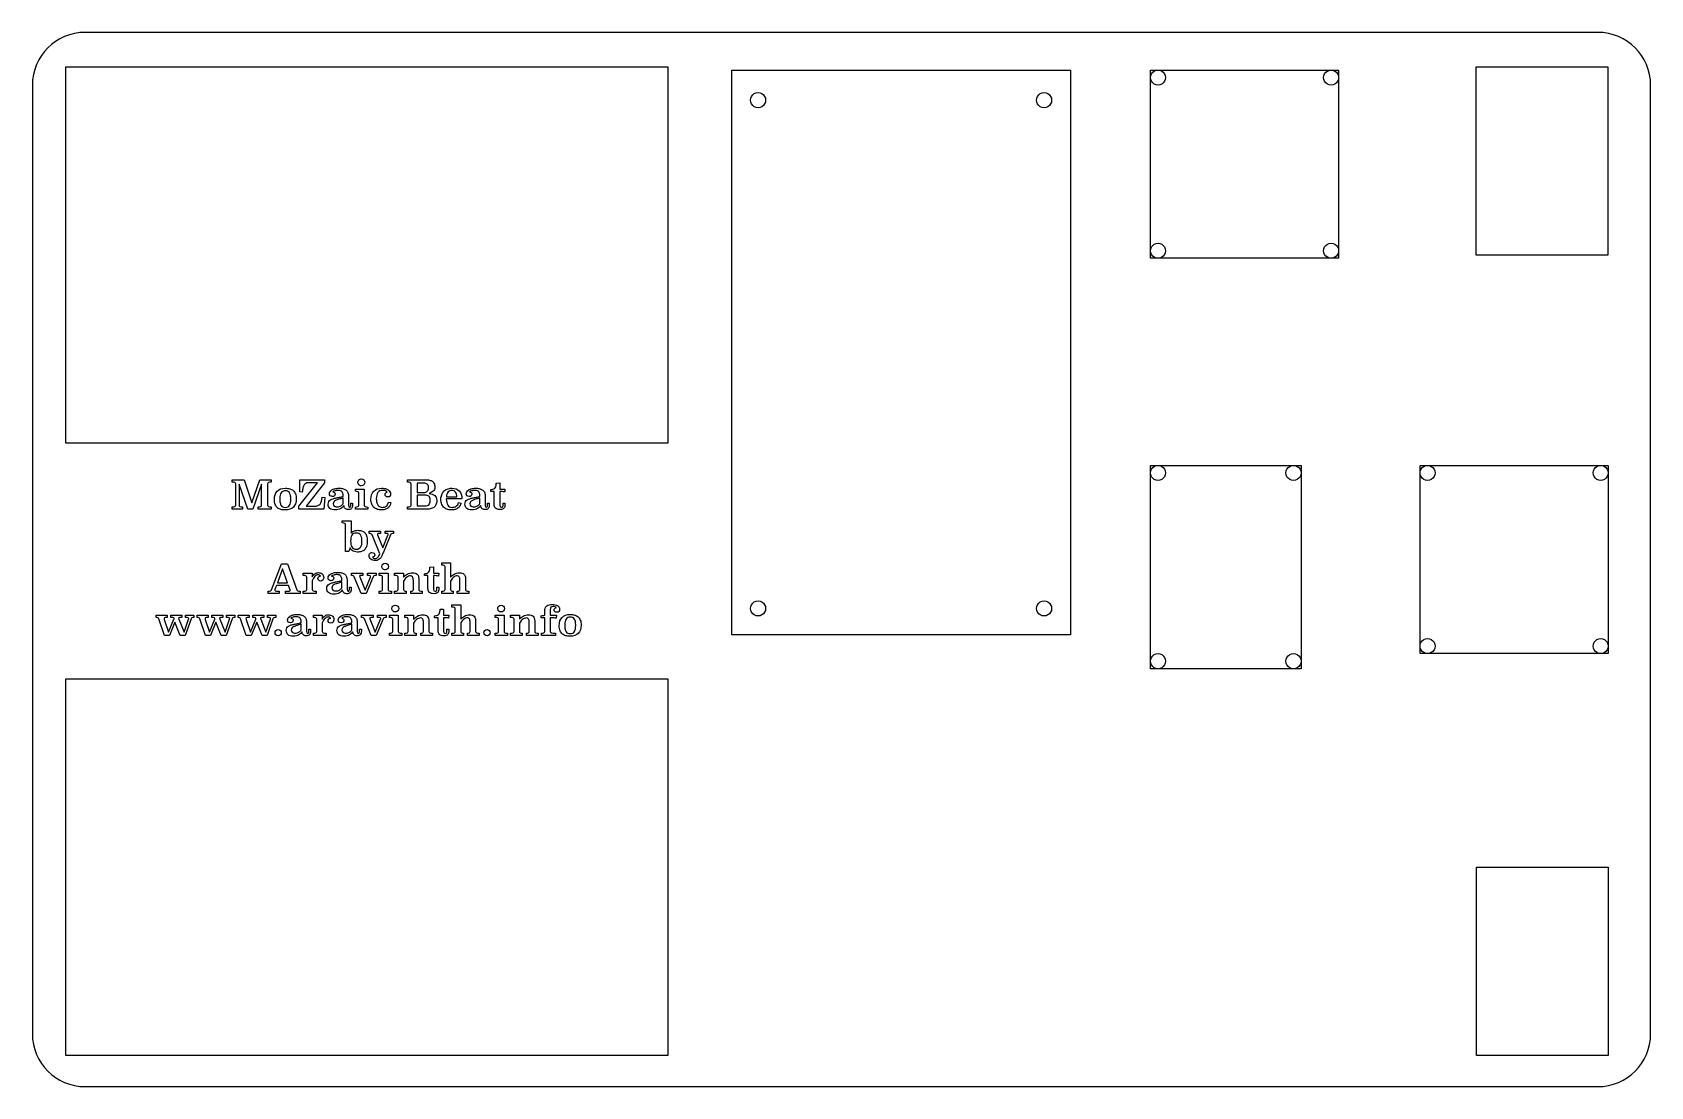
# Model space of a CAD drawing. Extents: x 7 to 436, y 8 to 288.
import ezdxf

# ---------------------------------------------------------------- set-up
doc = ezdxf.new("R2010")
doc.units = 0
doc.layers.add('Layer_1', color=7, linetype='CONTINUOUS')

msp = doc.modelspace()

# ---------------------------------------------------------------- linework, layer by layer
at = {"layer": 'Layer_1', "color": 3}
for points in [[(422.478699, 287.673369), (21.400413, 287.673369)], [(7.432447, 273.705444), (7.432447, 22.280895)], [(436.449704, 22.280895), (436.449704, 273.705444)], [(21.400413, 8.313735), (422.478699, 8.313735)]]:
    msp.add_lwpolyline(points, dxfattribs=at)
at = {"layer": 'Layer_1', "color": 5}
for points in [[(16.305011, 278.550697), (175.938734, 278.550697), (175.938734, 178.779801), (16.305011, 178.779801)], [(282.632533, 277.700944), (282.632533, 128.044228), (192.838453, 128.044228), (192.838453, 277.700944)], [(353.739307, 277.697), (353.739307, 227.81152), (303.853781, 227.81152), (303.853781, 277.697)], [(425.118054, 278.550707), (425.118054, 228.665152), (390.198042, 228.665152), (390.198042, 278.550707)], [(343.761886, 172.936914), (343.761886, 119.060438), (303.85344, 119.060438), (303.85344, 172.936914)], [(425.202544, 172.937076), (425.202544, 123.051596), (375.317018, 123.051596), (375.317018, 172.937076)], [(16.305011, 116.364146), (175.938734, 116.364146), (175.938734, 16.59325), (16.305011, 16.59325)], [(425.202527, 66.478678), (425.202527, 16.593124), (390.282515, 16.593124), (390.282515, 66.478678)]]:
    msp.add_lwpolyline(points, close=True, dxfattribs=at)
at = {"layer": 'Layer_1', "color": 1}
for points in [[(305.849251, 273.70723)], [(351.744227, 273.70723)], [(199.821489, 267.718728)], [(275.647751, 267.718728)], [(305.849251, 227.812254)], [(351.744227, 227.812254)], [(305.848807, 168.943665)], [(341.766688, 168.943665)], [(377.312488, 168.947306)], [(423.207465, 168.947306)], [(199.821489, 133.027518)], [(275.647751, 133.027518)], [(377.312488, 123.052329)], [(423.207465, 123.052329)], [(305.848807, 119.053964)], [(341.766688, 119.053964)]]:
    msp.add_lwpolyline(points, close=True, dxfattribs=at)
at = {"layer": 'Layer_1', "color": 7}
for points in [[(60.406599, 168.516664), (60.406599, 169.140074), (63.553214, 169.140074), (65.643919, 162.973551), (67.734624, 169.140074), (70.743549, 169.140074), (70.743549, 168.516664)], [(61.345937, 162.392378), (61.345937, 168.030944)], [(68.220343, 162.392378), (68.220343, 167.925353), (65.907474, 161.29423), (64.53479, 161.29423), (62.222766, 167.925353), (62.222766, 162.392378)], [(69.793228, 168.030944), (69.793228, 162.392378)], [(84.301451, 164.525319), (85.009334, 164.451827), (84.744933, 161.29423), (78.061437, 161.29423), (78.061437, 162.160077), (83.045338, 168.305481), (80.574506, 168.305481)], [(78.990639, 165.876885), (78.324992, 165.908985), (78.324992, 169.140074), (84.850525, 169.140074), (84.850525, 168.274226)], [(84.850525, 168.274226), (79.993332, 162.117841), (82.348437, 162.117841)], [(106.919072, 168.485409), (106.919072, 169.140074), (111.364882, 169.140074)], [(107.859256, 162.392378), (107.859256, 167.999689)], [(109.474378, 168.221008), (109.474378, 165.761157), (111.184954, 165.761157)], [(111.184954, 168.221008), (109.474378, 168.221008)], [(130.381423, 168.020808), (130.381423, 168.253108), (131.321607, 168.3266), (131.321607, 166.669241)], [(89.824289, 164.684128), (89.824289, 165.011038)], [(89.834426, 162.804605), (89.834426, 164.2719)], [(91.218092, 164.947683), (91.218092, 162.329023)], [(93.055378, 166.066949), (93.055378, 166.669241), (95.409638, 166.669241), (95.409638, 162.371259)], [(93.963462, 162.371259), (93.963462, 165.58123)], [(101.808461, 163.205852), (102.474108, 163.131516)], [(109.474378, 165.053274), (109.474378, 162.171059), (111.459491, 162.171059)], [(111.459491, 165.053274), (109.474378, 165.053274)], [(121.290448, 164.060718), (117.172394, 164.060718)], [(117.193512, 164.620773), (119.981118, 164.620773)], [(120.434738, 163.058024), (121.089403, 162.931315)], [(126.073305, 164.684128), (126.073305, 165.011038)], [(126.084286, 162.804605), (126.084286, 164.2719)], [(127.467108, 164.947683), (127.467108, 162.329023)], [(129.874586, 162.624678), (129.874586, 166.024713), (128.956365, 166.024713), (128.956365, 166.53155)], [(131.321607, 166.669241), (132.725546, 166.669241), (132.673173, 165.908985)], [(131.321607, 166.024713), (131.321607, 162.340004)], [(63.162105, 161.906658), (63.162105, 161.29423), (60.406599, 161.29423), (60.406599, 161.906658)], [(70.743549, 161.906658), (70.743549, 161.29423), (67.280159, 161.29423), (67.280159, 161.906658)], [(91.830521, 162.329023), (91.830521, 162.952433), (92.326377, 162.952433), (92.326377, 162.476851)], [(96.328704, 161.896522), (96.328704, 161.29423), (93.055378, 161.29423), (93.055378, 161.896522)], [(111.628437, 161.29423), (106.919072, 161.29423), (106.919072, 161.906658)], [(128.079536, 162.329023), (128.079536, 162.952433), (128.576237, 162.952433), (128.576237, 162.476851)], [(132.208572, 162.340004), (132.208572, 162.952433), (132.725546, 162.952433), (132.725546, 162.487832)], [(89.570871, 157.672876), (89.570871, 158.274323), (91.936112, 158.274323), (91.936112, 154.958762)], [(91.661575, 151.105107), (91.33382, 150.143806), (90.478955, 150.143806), (90.478955, 157.197294)], [(96.718968, 154.916525), (96.718968, 155.518817), (99.738875, 155.518817), (99.738875, 154.916525), (99.221901, 154.916525)], [(99.591047, 149.531377), (97.479225, 154.547378)], [(98.947364, 154.557515), (100.320049, 151.105107), (101.713852, 154.462906)], [(102.399772, 154.557515), (100.478013, 149.932623)], [(101.291487, 154.916525), (100.974714, 154.916525), (100.974714, 155.518817), (103.213246, 155.518817), (103.213246, 154.916525)], [(70.86519, 139.912447), (73.504968, 146.839225), (75.036462, 146.839225), (77.580786, 139.922584)], [(112.816971, 145.719959), (112.816971, 145.95226), (113.75631, 146.025751), (113.75631, 144.368393)], [(115.963587, 146.522452), (115.963587, 147.123899), (118.30771, 147.123899), (118.30771, 143.291363)], [(116.860689, 140.070411), (116.860689, 146.04687)], [(79.249126, 143.766101), (79.249126, 144.368393), (81.604231, 144.368393), (81.604231, 143.364855)], [(80.15721, 140.070411), (80.15721, 143.291363)], [(81.604231, 142.330062), (81.604231, 140.070411)], [(89.460211, 142.383279), (89.460211, 142.71019)], [(89.470348, 140.503757), (89.470348, 141.971052)], [(90.854014, 142.646835), (90.854014, 140.028175)], [(92.015517, 143.766101), (92.015517, 144.368393), (95.07766, 144.368393), (95.07766, 143.766101), (94.507468, 143.766101)], [(97.748693, 143.407091), (95.932526, 138.993382), (94.570822, 138.993382), (92.754655, 143.396954)], [(94.232931, 143.396954), (95.63687, 139.891329), (97.062773, 143.312481)], [(96.650545, 143.766101), (96.249299, 143.766101), (96.249299, 144.368393), (98.562167, 144.368393), (98.562167, 143.766101)], [(99.385778, 143.766101), (99.385778, 144.368393), (101.740038, 144.368393), (101.740038, 140.070411)], [(100.293862, 140.070411), (100.293862, 143.280382)], [(103.471733, 143.766101), (103.471733, 144.368393), (105.826838, 144.368393), (105.826838, 143.291363)], [(104.379817, 140.070411), (104.379817, 143.291363)], [(105.826838, 142.245589), (105.826838, 140.070411)], [(108.434516, 140.070411), (108.434516, 142.414534)], [(109.870556, 142.900254), (109.870556, 140.070411)], [(112.310133, 140.32383), (112.310133, 143.723865), (111.391068, 143.723865), (111.391068, 144.230702)], [(113.75631, 144.368393), (115.161094, 144.368393), (115.107876, 143.608137)], [(113.75631, 143.723865), (113.75631, 140.039156)], [(118.30771, 142.266707), (118.30771, 140.070411)], [(120.799661, 140.070411), (120.799661, 142.435653)], [(122.245837, 142.900254), (122.245837, 140.070411)], [(72.17452, 139.60581), (72.829185, 139.60581), (72.829185, 138.993382), (69.946969, 138.993382), (69.946969, 139.616792)], [(75.785737, 139.922584), (75.363372, 141.062968), (72.122146, 141.062968), (71.731037, 140.007056)], [(78.446633, 139.60581), (78.446633, 138.993382), (74.581998, 138.993382), (74.581998, 139.60581), (75.5112, 139.60581)], [(82.639024, 139.595673), (82.639024, 138.993382), (79.249126, 138.993382), (79.249126, 139.595673)], [(91.466443, 140.028175), (91.466443, 140.651585), (91.962299, 140.651585), (91.962299, 140.176002)], [(102.659103, 139.595673), (102.659103, 138.993382), (99.385778, 138.993382), (99.385778, 139.595673)], [(106.533876, 139.595673), (106.533876, 138.993382), (103.471733, 138.993382), (103.471733, 139.595673)], [(110.799758, 139.595673), (110.799758, 138.993382), (107.727478, 138.993382), (107.727478, 139.595673)], [(114.643275, 140.039156), (114.643275, 140.651585), (115.161094, 140.651585), (115.161094, 140.186984)], [(119.014748, 139.595673), (119.014748, 138.993382), (115.952605, 138.993382), (115.952605, 139.595673)], [(123.164902, 139.595673), (123.164902, 138.993382), (120.091778, 138.993382), (120.091778, 139.595673)], [(40.238691, 132.615677), (40.238691, 133.217969), (43.195243, 133.217969), (43.195243, 132.615677), (42.635188, 132.615677)], [(44.631283, 132.615677), (44.176818, 132.615677), (44.176818, 133.217969), (47.080997, 133.217969), (47.080997, 132.615677), (46.468568, 132.615677)], [(48.4427, 132.615677), (48.041454, 132.615677), (48.041454, 133.217969), (50.269849, 133.217969), (50.269849, 132.615677)], [(51.09346, 132.615677), (51.09346, 133.217969), (54.050012, 133.217969), (54.050012, 132.615677), (53.489957, 132.615677)], [(55.486052, 132.615677), (55.031587, 132.615677), (55.031587, 133.217969), (57.935766, 133.217969), (57.935766, 132.615677), (57.323337, 132.615677)], [(59.297469, 132.615677), (58.896223, 132.615677), (58.896223, 133.217969), (61.124618, 133.217969), (61.124618, 132.615677)], [(61.948229, 132.615677), (61.948229, 133.217969), (64.904781, 133.217969), (64.904781, 132.615677), (64.344726, 132.615677)], [(66.34082, 132.615677), (65.886356, 132.615677), (65.886356, 133.217969), (68.790535, 133.217969), (68.790535, 132.615677), (68.178106, 132.615677)], [(70.152238, 132.615677), (69.750992, 132.615677), (69.750992, 133.217969), (71.979387, 133.217969), (71.979387, 132.615677)], [(81.936209, 132.615677), (81.936209, 133.217969), (84.291314, 133.217969), (84.291314, 132.214431)], [(94.7026, 132.615677), (94.7026, 133.217969), (97.764743, 133.217969), (97.764743, 132.615677), (97.194551, 132.615677)], [(99.337629, 132.615677), (98.936382, 132.615677), (98.936382, 133.217969), (101.249251, 133.217969), (101.249251, 132.615677)], [(102.072861, 132.615677), (102.072861, 133.217969), (104.427121, 133.217969), (104.427121, 128.919987)], [(106.158816, 132.615677), (106.158816, 133.217969), (108.513921, 133.217969), (108.513921, 132.140939)], [(114.997217, 129.173406), (114.997217, 132.57344), (114.078151, 132.57344), (114.078151, 133.080278)], [(115.504054, 134.569535), (115.504054, 134.801836), (116.443393, 134.875327), (116.443393, 133.217969)], [(116.443393, 133.217969), (117.848177, 133.217969), (117.794959, 132.457713)], [(118.65067, 135.372028), (118.65067, 135.973475), (120.994793, 135.973475), (120.994793, 132.140939)], [(119.547772, 128.919987), (119.547772, 134.896445)], [(130.128004, 132.615677), (130.128004, 133.217969), (132.483109, 133.217969), (132.483109, 128.919987)], [(134.214804, 132.615677), (134.214804, 133.217969), (136.569064, 133.217969), (136.569064, 132.140939)], [(143.274523, 128.919987), (143.274523, 132.57344), (142.355458, 132.57344), (142.355458, 133.080278)], [(143.253405, 133.217969), (143.253405, 134.305135)], [(144.699581, 134.685263), (144.699581, 133.217969), (146.389039, 133.217969), (146.336666, 132.457713)], [(49.509593, 132.256667), (47.946844, 127.842957), (46.626533, 127.842957), (45.23273, 131.359565), (43.765435, 127.842957), (42.434987, 127.842957), (40.935593, 132.24653)], [(42.413869, 132.119821), (43.512017, 128.740904), (44.958193, 132.162057)], [(46.278504, 132.214431), (47.661326, 128.740904), (48.854928, 132.162057)], [(60.364362, 132.256667), (58.801613, 127.842957), (57.481302, 127.842957), (56.087499, 131.359565), (54.620204, 127.842957), (53.289756, 127.842957), (51.790362, 132.24653)], [(53.268638, 132.119821), (54.366785, 128.740904), (55.812962, 132.162057)], [(57.133273, 132.214431), (58.516095, 128.740904), (59.709697, 132.162057)], [(71.219131, 132.256667), (69.656382, 127.842957), (68.336071, 127.842957), (66.942268, 131.359565), (65.474973, 127.842957), (64.144525, 127.842957), (62.645131, 132.24653)], [(64.123407, 132.119821), (65.221554, 128.740904), (66.667731, 132.162057)], [(67.988042, 132.214431), (69.370864, 128.740904), (70.564466, 132.162057)], [(78.70512, 131.232855), (78.70512, 131.559765)], [(78.716102, 129.353333), (78.716102, 130.820628)], [(80.098923, 131.496411), (80.098923, 128.877751)], [(80.711352, 128.877751), (80.711352, 129.501161), (81.208053, 129.501161), (81.208053, 129.025578)], [(82.844293, 128.919987), (82.844293, 132.140939)], [(84.291314, 131.179637), (84.291314, 128.919987)], [(92.147294, 131.232855), (92.147294, 131.559765)], [(92.157431, 129.353333), (92.157431, 130.820628)], [(93.541098, 131.496411), (93.541098, 128.877751)], [(94.153526, 128.877751), (94.153526, 129.501161), (94.649382, 129.501161), (94.649382, 129.025578)], [(100.435776, 132.256667), (98.619609, 127.842957), (97.257906, 127.842957), (95.441738, 132.24653)], [(96.920014, 132.24653), (98.323954, 128.740904), (99.749856, 132.162057)], [(102.980945, 128.919987), (102.980945, 132.129958)], [(107.0669, 128.919987), (107.0669, 132.140939)], [(108.513921, 131.095164), (108.513921, 128.919987)], [(111.1216, 128.919987), (111.1216, 131.26411)], [(112.557639, 131.74983), (112.557639, 128.919987)], [(116.443393, 132.57344), (116.443393, 128.888732)], [(117.330358, 128.888732), (117.330358, 129.501161), (117.848177, 129.501161), (117.848177, 129.03656)], [(120.994793, 131.116283), (120.994793, 128.919987)], [(123.486744, 128.919987), (123.486744, 131.285229)], [(124.93292, 131.74983), (124.93292, 128.919987)], [(131.036088, 128.919987), (131.036088, 132.129958)], [(135.122887, 128.919987), (135.122887, 132.140939)], [(136.569064, 131.095164), (136.569064, 128.919987)], [(139.177587, 128.919987), (139.177587, 131.26411)], [(140.613627, 131.74983), (140.613627, 128.919987)], [(144.710563, 132.57344), (144.710563, 128.919987)], [(85.326107, 128.445249), (85.326107, 127.842957), (81.936209, 127.842957), (81.936209, 128.445249)], [(105.346187, 128.445249), (105.346187, 127.842957), (102.072861, 127.842957), (102.072861, 128.445249)], [(109.220959, 128.445249), (109.220959, 127.842957), (106.158816, 127.842957), (106.158816, 128.445249)], [(113.486841, 128.445249), (113.486841, 127.842957), (110.414561, 127.842957), (110.414561, 128.445249)], [(121.701832, 128.445249), (121.701832, 127.842957), (118.639689, 127.842957), (118.639689, 128.445249)], [(125.851986, 128.445249), (125.851986, 127.842957), (122.778861, 127.842957), (122.778861, 128.445249)], [(133.40133, 128.445249), (133.40133, 127.842957), (130.128004, 127.842957), (130.128004, 128.445249)], [(137.276947, 128.445249), (137.276947, 127.842957), (134.214804, 127.842957), (134.214804, 128.445249)], [(141.542829, 128.445249), (141.542829, 127.842957), (138.469704, 127.842957), (138.469704, 128.445249)], [(146.114503, 128.445249), (146.114503, 127.842957), (142.366439, 127.842957), (142.366439, 128.445249)]]:
    msp.add_lwpolyline(points, dxfattribs=at)
for points in [[(95.536348, 168.443172)], [(74.534693, 166.183522)], [(77.39579, 164.008344)], [(93.308797, 155.011979)], [(101.866748, 146.142324)], [(72.396683, 141.844342), (75.099817, 141.844342), (73.758387, 145.56115)], [(104.553831, 134.9919)], [(132.609818, 134.9919)], [(150.063611, 132.732249)], [(152.925553, 130.557072)], [(73.425563, 128.593077)], [(128.808537, 128.593077)]]:
    msp.add_lwpolyline(points, close=True, dxfattribs=at)
at = {"layer": 'Layer_1', "color": 3}
for points in [[(21.400413, 287.673369), (13.690525, 287.673369), (7.432447, 281.414606), (7.432447, 273.705444)], [(436.449704, 273.705444), (436.449704, 281.414606), (430.188587, 287.673369), (422.478699, 287.673369)], [(7.432447, 22.280895), (7.432447, 14.572307), (13.690525, 8.313735), (21.400413, 8.313735)], [(422.478699, 8.313735), (430.188587, 8.313735), (436.449704, 14.572307), (436.449704, 22.280895)]]:
    msp.add_open_spline(points, degree=3, dxfattribs=at)
at = {"layer": 'Layer_1', "color": 1}
for points in [[(304.121138, 274.704939), (303.764684, 275.322323), (303.764684, 276.082972), (304.121138, 276.700356)], [(304.121138, 276.700356), (304.477591, 277.317741), (305.136344, 277.698065), (305.849251, 277.698065)], [(305.849251, 273.70723), (305.136344, 273.70723), (304.477591, 274.087555), (304.121138, 274.704939)], [(305.849251, 277.698065), (306.562157, 277.698065), (307.22091, 277.317741), (307.577364, 276.700356)], [(307.577364, 274.704939), (307.22091, 274.087555), (306.562157, 273.70723), (305.849251, 273.70723)], [(307.577364, 276.700356), (307.933817, 276.082972), (307.933817, 275.322323), (307.577364, 274.704939)], [(350.016114, 274.704939), (349.659661, 275.322323), (349.659661, 276.082972), (350.016114, 276.700356)], [(350.016114, 276.700356), (350.372568, 277.317741), (351.031321, 277.698065), (351.744227, 277.698065)], [(351.744227, 273.70723), (351.031321, 273.70723), (350.372568, 274.087555), (350.016114, 274.704939)], [(351.744227, 277.698065), (352.457134, 277.698065), (353.115887, 277.317741), (353.47234, 276.700356)], [(353.47234, 274.704939), (353.115887, 274.087555), (352.457134, 273.70723), (351.744227, 273.70723)], [(353.47234, 276.700356), (353.828794, 276.082972), (353.828794, 275.322323), (353.47234, 274.704939)], [(198.093428, 268.716458), (197.736986, 269.333856), (197.736986, 270.094521), (198.093428, 270.711918)], [(198.093428, 270.711918), (198.449871, 271.329315), (199.108604, 271.709648), (199.821489, 271.709648)], [(199.821489, 271.709648), (200.534373, 271.709648), (201.193106, 271.329315), (201.549549, 270.711918)], [(201.549549, 270.711918), (201.905991, 270.094521), (201.905991, 269.333856), (201.549549, 268.716458)], [(273.919691, 268.716458), (273.563249, 269.333856), (273.563249, 270.094521), (273.919691, 270.711918)], [(273.919691, 270.711918), (274.276134, 271.329315), (274.934866, 271.709648), (275.647751, 271.709648)], [(275.647751, 271.709648), (276.360636, 271.709648), (277.019369, 271.329315), (277.375812, 270.711918)], [(277.375812, 270.711918), (277.732254, 270.094521), (277.732254, 269.333856), (277.375812, 268.716458)], [(199.821489, 267.718728), (199.108604, 267.718728), (198.449871, 268.099061), (198.093428, 268.716458)], [(201.549549, 268.716458), (201.193106, 268.099061), (200.534373, 267.718728), (199.821489, 267.718728)], [(275.647751, 267.718728), (274.934866, 267.718728), (274.276134, 268.099061), (273.919691, 268.716458)], [(277.375812, 268.716458), (277.019369, 268.099061), (276.360636, 267.718728), (275.647751, 267.718728)], [(304.121138, 230.80538), (304.477591, 231.422764), (305.136344, 231.803088), (305.849251, 231.803088)], [(305.849251, 231.803088), (306.562157, 231.803088), (307.22091, 231.422764), (307.577364, 230.80538)], [(350.016114, 230.80538), (350.372568, 231.422764), (351.031321, 231.803088), (351.744227, 231.803088)], [(351.744227, 231.803088), (352.457134, 231.803088), (353.115887, 231.422764), (353.47234, 230.80538)], [(304.121138, 228.809962), (303.764684, 229.427347), (303.764684, 230.187995), (304.121138, 230.80538)], [(305.849251, 227.812254), (305.136344, 227.812254), (304.477591, 228.192578), (304.121138, 228.809962)], [(307.577364, 228.809962), (307.22091, 228.192578), (306.562157, 227.812254), (305.849251, 227.812254)], [(307.577364, 230.80538), (307.933817, 230.187995), (307.933817, 229.427347), (307.577364, 228.809962)], [(350.016114, 228.809962), (349.659661, 229.427347), (349.659661, 230.187995), (350.016114, 230.80538)], [(351.744227, 227.812254), (351.031321, 227.812254), (350.372568, 228.192578), (350.016114, 228.809962)], [(353.47234, 228.809962), (353.115887, 228.192578), (352.457134, 227.812254), (351.744227, 227.812254)], [(353.47234, 230.80538), (353.828794, 230.187995), (353.828794, 229.427347), (353.47234, 228.809962)], [(304.12077, 169.941348), (303.764333, 170.558717), (303.764333, 171.319346), (304.12077, 171.936714)], [(304.12077, 171.936714), (304.477208, 172.554083), (305.135932, 172.934397), (305.848807, 172.934397)], [(305.848807, 172.934397), (306.561682, 172.934397), (307.220406, 172.554083), (307.576844, 171.936714)], [(307.576844, 171.936714), (307.933281, 171.319346), (307.933281, 170.558717), (307.576844, 169.941348)], [(340.038652, 169.941348), (339.682214, 170.558717), (339.682214, 171.319346), (340.038652, 171.936714)], [(340.038652, 171.936714), (340.395089, 172.554083), (341.053813, 172.934397), (341.766688, 172.934397)], [(341.766688, 172.934397), (342.479563, 172.934397), (343.138287, 172.554083), (343.494725, 171.936714)], [(343.494725, 171.936714), (343.851163, 171.319346), (343.851163, 170.558717), (343.494725, 169.941348)], [(375.584375, 169.945015), (375.227921, 170.562399), (375.227921, 171.323048), (375.584375, 171.940432)], [(375.584375, 171.940432), (375.940828, 172.557817), (376.599581, 172.938141), (377.312488, 172.938141)], [(377.312488, 172.938141), (378.025394, 172.938141), (378.684147, 172.557817), (379.040601, 171.940432)], [(379.040601, 171.940432), (379.397054, 171.323048), (379.397054, 170.562399), (379.040601, 169.945015)], [(421.479352, 169.945015), (421.122898, 170.562399), (421.122898, 171.323048), (421.479352, 171.940432)], [(421.479352, 171.940432), (421.835805, 172.557817), (422.494558, 172.938141), (423.207465, 172.938141)], [(423.207465, 172.938141), (423.920371, 172.938141), (424.579124, 172.557817), (424.935578, 171.940432)], [(424.935578, 171.940432), (425.292031, 171.323048), (425.292031, 170.562399), (424.935578, 169.945015)], [(305.848807, 168.943665), (305.135932, 168.943665), (304.477208, 169.32398), (304.12077, 169.941348)], [(307.576844, 169.941348), (307.220406, 169.32398), (306.561682, 168.943665), (305.848807, 168.943665)], [(341.766688, 168.943665), (341.053813, 168.943665), (340.395089, 169.32398), (340.038652, 169.941348)], [(343.494725, 169.941348), (343.138287, 169.32398), (342.479563, 168.943665), (341.766688, 168.943665)], [(377.312488, 168.947306), (376.599581, 168.947306), (375.940828, 169.327631), (375.584375, 169.945015)], [(379.040601, 169.945015), (378.684147, 169.327631), (378.025394, 168.947306), (377.312488, 168.947306)], [(423.207465, 168.947306), (422.494558, 168.947306), (421.835805, 169.327631), (421.479352, 169.945015)], [(424.935578, 169.945015), (424.579124, 169.327631), (423.920371, 168.947306), (423.207465, 168.947306)], [(198.093428, 134.025248), (197.736986, 134.642645), (197.736986, 135.40331), (198.093428, 136.020708)], [(198.093428, 136.020708), (198.449871, 136.638105), (199.108604, 137.018438), (199.821489, 137.018438)], [(199.821489, 133.027518), (199.108604, 133.027518), (198.449871, 133.40785), (198.093428, 134.025248)], [(199.821489, 137.018438), (200.534373, 137.018438), (201.193106, 136.638105), (201.549549, 136.020708)], [(201.549549, 134.025248), (201.193106, 133.40785), (200.534373, 133.027518), (199.821489, 133.027518)], [(201.549549, 136.020708), (201.905991, 135.40331), (201.905991, 134.642645), (201.549549, 134.025248)], [(273.919691, 134.025248), (273.563249, 134.642645), (273.563249, 135.40331), (273.919691, 136.020708)], [(273.919691, 136.020708), (274.276134, 136.638105), (274.934866, 137.018438), (275.647751, 137.018438)], [(275.647751, 133.027518), (274.934866, 133.027518), (274.276134, 133.40785), (273.919691, 134.025248)], [(275.647751, 137.018438), (276.360636, 137.018438), (277.019369, 136.638105), (277.375812, 136.020708)], [(277.375812, 134.025248), (277.019369, 133.40785), (276.360636, 133.027518), (275.647751, 133.027518)], [(277.375812, 136.020708), (277.732254, 135.40331), (277.732254, 134.642645), (277.375812, 134.025248)], [(375.584375, 124.050038), (375.227921, 124.667423), (375.227921, 125.428071), (375.584375, 126.045456)], [(375.584375, 126.045456), (375.940828, 126.66284), (376.599581, 127.043164), (377.312488, 127.043164)], [(377.312488, 127.043164), (378.025394, 127.043164), (378.684147, 126.66284), (379.040601, 126.045456)], [(379.040601, 126.045456), (379.397054, 125.428071), (379.397054, 124.667423), (379.040601, 124.050038)], [(421.479352, 124.050038), (421.122898, 124.667423), (421.122898, 125.428071), (421.479352, 126.045456)], [(421.479352, 126.045456), (421.835805, 126.66284), (422.494558, 127.043164), (423.207465, 127.043164)], [(423.207465, 127.043164), (423.920371, 127.043164), (424.579124, 126.66284), (424.935578, 126.045456)], [(424.935578, 126.045456), (425.292031, 125.428071), (425.292031, 124.667423), (424.935578, 124.050038)], [(304.12077, 120.051647), (303.764333, 120.669016), (303.764333, 121.429645), (304.12077, 122.047014)], [(304.12077, 122.047014), (304.477208, 122.664382), (305.135932, 123.044697), (305.848807, 123.044697)], [(305.848807, 123.044697), (306.561682, 123.044697), (307.220406, 122.664382), (307.576844, 122.047014)], [(307.576844, 122.047014), (307.933281, 121.429645), (307.933281, 120.669016), (307.576844, 120.051647)], [(340.038652, 120.051647), (339.682214, 120.669016), (339.682214, 121.429645), (340.038652, 122.047014)], [(340.038652, 122.047014), (340.395089, 122.664382), (341.053813, 123.044697), (341.766688, 123.044697)], [(341.766688, 123.044697), (342.479563, 123.044697), (343.138287, 122.664382), (343.494725, 122.047014)], [(343.494725, 122.047014), (343.851163, 121.429645), (343.851163, 120.669016), (343.494725, 120.051647)], [(377.312488, 123.052329), (376.599581, 123.052329), (375.940828, 123.432654), (375.584375, 124.050038)], [(379.040601, 124.050038), (378.684147, 123.432654), (378.025394, 123.052329), (377.312488, 123.052329)], [(423.207465, 123.052329), (422.494558, 123.052329), (421.835805, 123.432654), (421.479352, 124.050038)], [(424.935578, 124.050038), (424.579124, 123.432654), (423.920371, 123.052329), (423.207465, 123.052329)], [(305.848807, 119.053964), (305.135932, 119.053964), (304.477208, 119.434279), (304.12077, 120.051647)], [(307.576844, 120.051647), (307.220406, 119.434279), (306.561682, 119.053964), (305.848807, 119.053964)], [(341.766688, 119.053964), (341.053813, 119.053964), (340.395089, 119.434279), (340.038652, 120.051647)], [(343.494725, 120.051647), (343.138287, 119.434279), (342.479563, 119.053964), (341.766688, 119.053964)]]:
    msp.add_open_spline(points, degree=3, dxfattribs=at)
at = {"layer": 'Layer_1', "color": 7}
for points in [[(61.345937, 168.030944), (61.345937, 168.35532), (61.032543, 168.516664), (60.406599, 168.516664)], [(70.743549, 168.516664), (70.110002, 168.516664), (69.793228, 168.35532), (69.793228, 168.030944)], [(79.45524, 167.735289), (79.335288, 167.538467), (79.238989, 167.286738), (79.164653, 166.980946)], [(79.908859, 168.168635), (79.726398, 168.077404), (79.574347, 167.932956), (79.45524, 167.735289)], [(80.574506, 168.305481), (80.313485, 168.305481), (80.092166, 168.259866), (79.908859, 168.168635)], [(93.731162, 168.443172), (93.731162, 168.696591), (93.820703, 168.909463), (94.00063, 169.081787)], [(93.804653, 168.089231), (93.755659, 168.198201), (93.731162, 168.316463), (93.731162, 168.443172)], [(94.00063, 167.804557), (93.919536, 167.884806), (93.854492, 167.980261), (93.804653, 168.089231)], [(94.00063, 169.081787), (94.179713, 169.254112), (94.392584, 169.340274), (94.639245, 169.340274)], [(94.285304, 167.60858), (94.176334, 167.658419), (94.080879, 167.723463), (94.00063, 167.804557)], [(94.639245, 167.535088), (94.512536, 167.535088), (94.394274, 167.559586), (94.285304, 167.60858)], [(94.639245, 169.340274), (94.885062, 169.340274), (95.096244, 169.252423), (95.272792, 169.076719)], [(95.277861, 167.804557), (95.105536, 167.62463), (94.892664, 167.535088), (94.639245, 167.535088)], [(95.272792, 169.076719), (95.448496, 168.901015), (95.536348, 168.689833), (95.536348, 168.443172)], [(95.536348, 168.443172), (95.536348, 168.196511), (95.450185, 167.98364), (95.277861, 167.804557)], [(107.859256, 167.999689), (107.859256, 168.323221), (107.545861, 168.485409), (106.919072, 168.485409)], [(112.125138, 167.931266), (111.906353, 168.124709), (111.593803, 168.221008), (111.184954, 168.221008)], [(111.364882, 169.140074), (111.74501, 169.140074), (112.10233, 169.117266), (112.436843, 169.071651)], [(112.452048, 167.038388), (112.452048, 167.439634), (112.343078, 167.736979), (112.125138, 167.931266)], [(112.436843, 169.071651), (112.770511, 169.025191), (113.062787, 168.93396), (113.312827, 168.797114)], [(113.312827, 168.797114), (113.562867, 168.659423), (113.759689, 168.460912), (113.904137, 168.19989)], [(113.904137, 168.19989), (114.048586, 167.939714), (114.120388, 167.598443), (114.120388, 167.176079)], [(130.270764, 167.28167), (130.3451, 167.471734), (130.381423, 167.718395), (130.381423, 168.020808)], [(71.588278, 163.881635), (71.588278, 164.846316), (71.83156, 165.587143), (72.317279, 166.104117)], [(71.820578, 162.556255), (71.665993, 162.911886), (71.588278, 163.353679), (71.588278, 163.881635)], [(72.317279, 166.104117), (72.802998, 166.621936), (73.545515, 166.880423), (74.54483, 166.880423)], [(73.383327, 165.671616), (73.144269, 165.329501), (73.024317, 164.838713), (73.024317, 164.198408)], [(73.024317, 164.198408), (73.024317, 163.719447), (73.056417, 163.325803), (73.119772, 163.015788)], [(74.534693, 166.183522), (74.006737, 166.183522), (73.62323, 166.012887), (73.383327, 165.671616)], [(75.109953, 166.082999), (74.937629, 166.149733), (74.745875, 166.183522), (74.534693, 166.183522)], [(74.54483, 166.880423), (74.93256, 166.880423), (75.300017, 166.833119), (75.64889, 166.737664)], [(75.558504, 165.729058), (75.431795, 165.898003), (75.282278, 166.016265), (75.109953, 166.082999)], [(75.849091, 165.043138), (75.782358, 165.332035), (75.685214, 165.560112), (75.558504, 165.729058)], [(75.611722, 162.361123), (75.83642, 162.734493), (75.949614, 163.262449), (75.949614, 163.94499)], [(75.64889, 166.737664), (75.996919, 166.643054), (76.299332, 166.484245), (76.556974, 166.262926)], [(75.949614, 163.94499), (75.949614, 164.388473), (75.915825, 164.75424), (75.849091, 165.043138)], [(76.556974, 166.262926), (76.813772, 166.040763), (77.017352, 165.746797), (77.169403, 165.381029)], [(77.39579, 164.008344), (77.39579, 163.0859), (77.142371, 162.372949), (76.635534, 161.870335)], [(77.169403, 165.381029), (77.320609, 165.015262), (77.39579, 164.557418), (77.39579, 164.008344)], [(79.164653, 166.980946), (79.091162, 166.674309), (79.032875, 166.306852), (78.990639, 165.876885)], [(83.71014, 162.688033), (84.020156, 163.068161), (84.216978, 163.68059), (84.301451, 164.525319)], [(85.864199, 162.624678), (85.864199, 162.906818), (85.919107, 163.140808), (86.028077, 163.327493)], [(86.028077, 163.327493), (86.137047, 163.513333), (86.288253, 163.670453), (86.482541, 163.797162)], [(86.202091, 165.423266), (86.202091, 165.598969), (86.258688, 165.775518), (86.371037, 165.951221)], [(86.387087, 164.87926), (86.263756, 165.009348), (86.202091, 165.190965), (86.202091, 165.423266)], [(86.371037, 165.951221), (86.484231, 166.126925), (86.645574, 166.284045), (86.856756, 166.420891)], [(86.941229, 164.684128), (86.695413, 164.684128), (86.510417, 164.749172), (86.387087, 164.87926)], [(86.482541, 163.797162), (86.675984, 163.923872), (86.900682, 164.024394), (87.158324, 164.097886)], [(86.856756, 166.420891), (87.067938, 166.558582), (87.330649, 166.669241), (87.644044, 166.753714)], [(87.501284, 164.869123), (87.374575, 164.745793), (87.18789, 164.684128), (86.941229, 164.684128)], [(87.696417, 166.183522), (87.45398, 166.113409), (87.258002, 166.017955), (87.110175, 165.898003)], [(87.110175, 165.898003), (87.272363, 165.884488), (87.409209, 165.83127), (87.522403, 165.740039)], [(87.158324, 164.097886), (87.415122, 164.172222), (87.689659, 164.238955), (87.981935, 164.298931)], [(87.353457, 163.279343), (87.247866, 163.139118), (87.194648, 162.96257), (87.194648, 162.751388)], [(87.839176, 163.654403), (87.620391, 163.545433), (87.459048, 163.420413), (87.353457, 163.279343)], [(87.691348, 165.348929), (87.691348, 165.152108), (87.627994, 164.991609), (87.501284, 164.869123)], [(87.522403, 165.740039), (87.634752, 165.648808), (87.691348, 165.517875), (87.691348, 165.348929)], [(87.644044, 166.753714), (87.956593, 166.838187), (88.313914, 166.880423), (88.71516, 166.880423)], [(88.599432, 166.289113), (88.240422, 166.289113), (87.939699, 166.253634), (87.696417, 166.183522)], [(88.662787, 163.96104), (88.331653, 163.865585), (88.057116, 163.763373), (87.839176, 163.654403)], [(87.981935, 164.298931), (88.273367, 164.358062), (88.576625, 164.416349), (88.890019, 164.472945)], [(89.148506, 166.18859), (88.993076, 166.255324), (88.810615, 166.289113), (88.599432, 166.289113)], [(89.834426, 164.2719), (89.384186, 164.159551), (88.993076, 164.055649), (88.662787, 163.96104)], [(88.71516, 166.880423), (89.039536, 166.880423), (89.352086, 166.850013), (89.655344, 166.790882)], [(88.890019, 164.472945), (89.202569, 164.529542), (89.514274, 164.599655), (89.824289, 164.684128)], [(89.533703, 165.914053), (89.43149, 166.030626), (89.303092, 166.121857), (89.148506, 166.18859)], [(89.755866, 165.507739), (89.709406, 165.662324), (89.635915, 165.798325), (89.533703, 165.914053)], [(89.655344, 166.790882), (89.957757, 166.730906), (90.225536, 166.628694), (90.457836, 166.484245)], [(89.824289, 165.011038), (89.824289, 165.187586), (89.801482, 165.353153), (89.755866, 165.507739)], [(90.457836, 166.484245), (90.690137, 166.339797), (90.875132, 166.142975), (91.011979, 165.892935)], [(91.011979, 165.892935), (91.149669, 165.642895), (91.218092, 165.327811), (91.218092, 164.947683)], [(93.963462, 165.58123), (93.963462, 165.905606), (93.660204, 166.066949), (93.055378, 166.066949)], [(97.183569, 163.923872), (97.183569, 164.859831), (97.440367, 165.587143), (97.954807, 166.104117)], [(97.400665, 162.666915), (97.256216, 163.019167), (97.183569, 163.438152), (97.183569, 163.923872)], [(97.954807, 166.104117), (98.468402, 166.621936), (99.179664, 166.880423), (100.087748, 166.880423)], [(99.058023, 165.740039), (98.765747, 165.374271), (98.619609, 164.828576), (98.619609, 164.102954)], [(98.619609, 164.102954), (98.619609, 163.69495), (98.660156, 163.344387), (98.74125, 163.052956)], [(98.74125, 163.052956), (98.822344, 162.76068), (98.936382, 162.523311), (99.08421, 162.340004)], [(100.320049, 166.289113), (99.770975, 166.289113), (99.3503, 166.105807), (99.058023, 165.740039)], [(100.087748, 166.880423), (100.42564, 166.880423), (100.734811, 166.841566), (101.01695, 166.763851)], [(101.075236, 166.17254), (100.888551, 166.250255), (100.636822, 166.289113), (100.320049, 166.289113)], [(100.932477, 165.243338), (100.932477, 165.405526), (100.990763, 165.544907), (101.106491, 165.660635)], [(101.122541, 164.773669), (100.995832, 164.903757), (100.932477, 165.060877), (100.932477, 165.243338)], [(101.01695, 166.763851), (101.298245, 166.68698), (101.543216, 166.5797), (101.75102, 166.442009)], [(101.533924, 165.855767), (101.414817, 165.990079), (101.261077, 166.09567), (101.075236, 166.17254)], [(101.106491, 165.660635), (101.223064, 165.777207), (101.364978, 165.842251), (101.533924, 165.855767)], [(101.660634, 164.578537), (101.428333, 164.578537), (101.249251, 164.643581), (101.122541, 164.773669)], [(101.613329, 162.561323), (101.708783, 162.737872), (101.773827, 162.952433), (101.808461, 163.205852)], [(102.220689, 164.794787), (102.09398, 164.650339), (101.907295, 164.578537), (101.660634, 164.578537)], [(101.75102, 166.442009), (101.957978, 166.305163), (102.120166, 166.142975), (102.236739, 165.95629)], [(102.410753, 165.348929), (102.410753, 165.124232), (102.347398, 164.939236), (102.220689, 164.794787)], [(102.236739, 165.95629), (102.352467, 165.769605), (102.410753, 165.567714), (102.410753, 165.348929)], [(102.474108, 163.131516), (102.431871, 162.878097), (102.355846, 162.632281), (102.246876, 162.392378)], [(111.184954, 165.761157), (111.607319, 165.761157), (111.924092, 165.86337), (112.135274, 166.066949)], [(112.557639, 164.742414), (112.311823, 164.949373), (111.94521, 165.053274), (111.459491, 165.053274)], [(112.135274, 166.066949), (112.346457, 166.271374), (112.452048, 166.594905), (112.452048, 167.038388)], [(112.92763, 163.701708), (112.92763, 164.187427), (112.8043, 164.534611), (112.557639, 164.742414)], [(112.605789, 162.593423), (112.721516, 162.72689), (112.8043, 162.887389), (112.853294, 163.074074)], [(113.191186, 165.723989), (113.008724, 165.62938), (112.814437, 165.556733), (112.610857, 165.507739)], [(112.610857, 165.507739), (113.244404, 165.444384), (113.74026, 165.257699), (114.09927, 164.947683)], [(112.853294, 163.074074), (112.903133, 163.259914), (112.92763, 163.469407), (112.92763, 163.701708)], [(113.671837, 166.072862), (113.534991, 165.935171), (113.374492, 165.819444), (113.191186, 165.723989)], [(113.999592, 166.552668), (113.918498, 166.370207), (113.809528, 166.209708), (113.671837, 166.072862)], [(114.120388, 167.176079), (114.120388, 166.943778), (114.079841, 166.735975), (113.999592, 166.552668)], [(114.09927, 164.947683), (114.458279, 164.638512), (114.638207, 164.198408), (114.638207, 163.628216)], [(114.638207, 163.628216), (114.638207, 163.184734), (114.571473, 162.814742), (114.437161, 162.519087)], [(115.746491, 163.987226), (115.746491, 164.416349), (115.811536, 164.809148), (115.942469, 165.164779)], [(115.994842, 162.588355), (115.829275, 162.957501), (115.746491, 163.423792), (115.746491, 163.987226)], [(115.942469, 165.164779), (116.072557, 165.519565), (116.260931, 165.824512), (116.506748, 166.077931)], [(116.506748, 166.077931), (116.753408, 166.331349), (117.054132, 166.528171), (117.409763, 166.669241)], [(117.172394, 164.060718), (117.18591, 163.33594), (117.320222, 162.778419), (117.57364, 162.387309)], [(117.679232, 165.898003), (117.411452, 165.637827), (117.249264, 165.212083), (117.193512, 164.620773)], [(117.409763, 166.669241), (117.765394, 166.810311), (118.171709, 166.880423), (118.629552, 166.880423)], [(118.65067, 166.289113), (118.270542, 166.289113), (117.946166, 166.159025), (117.679232, 165.898003)], [(118.629552, 166.880423), (120.403483, 166.880423), (121.290448, 165.94024), (121.290448, 164.060718)], [(119.225931, 166.157335), (119.060364, 166.245187), (118.86861, 166.289113), (118.65067, 166.289113)], [(119.643227, 165.798325), (119.530033, 165.949532), (119.391497, 166.068639), (119.225931, 166.157335)], [(119.896645, 165.27037), (119.840049, 165.47057), (119.755576, 165.646274), (119.643227, 165.798325)], [(119.791054, 162.096722), (120.100225, 162.294389), (120.315631, 162.614541), (120.434738, 163.058024)], [(119.981118, 164.620773), (119.981118, 164.853074), (119.952398, 165.069324), (119.896645, 165.27037)], [(122.114059, 162.624678), (122.114059, 162.906818), (122.168122, 163.140808), (122.277937, 163.327493)], [(122.277937, 163.327493), (122.386907, 163.513333), (122.538113, 163.670453), (122.731556, 163.797162)], [(122.451951, 165.423266), (122.451951, 165.598969), (122.507703, 165.775518), (122.620897, 165.951221)], [(122.636947, 164.87926), (122.513616, 165.009348), (122.451951, 165.190965), (122.451951, 165.423266)], [(122.620897, 165.951221), (122.733246, 166.126925), (122.895434, 166.284045), (123.106616, 166.420891)], [(123.191089, 164.684128), (122.944428, 164.684128), (122.759432, 164.749172), (122.636947, 164.87926)], [(122.731556, 163.797162), (122.924999, 163.923872), (123.150542, 164.024394), (123.40734, 164.097886)], [(123.106616, 166.420891), (123.317798, 166.558582), (123.579664, 166.669241), (123.893059, 166.753714)], [(123.7503, 164.869123), (123.62359, 164.745793), (123.436905, 164.684128), (123.191089, 164.684128)], [(123.946277, 166.183522), (123.702995, 166.113409), (123.507862, 166.017955), (123.360035, 165.898003)], [(123.360035, 165.898003), (123.521378, 165.884488), (123.659069, 165.83127), (123.771418, 165.740039)], [(123.40734, 164.097886), (123.664137, 164.172222), (123.938674, 164.238955), (124.23095, 164.298931)], [(123.602472, 163.279343), (123.496881, 163.139118), (123.444508, 162.96257), (123.444508, 162.751388)], [(124.088191, 163.654403), (123.870251, 163.545433), (123.708063, 163.420413), (123.602472, 163.279343)], [(123.940364, 165.348929), (123.940364, 165.152108), (123.877009, 164.991609), (123.7503, 164.869123)], [(123.771418, 165.740039), (123.884612, 165.648808), (123.940364, 165.517875), (123.940364, 165.348929)], [(123.893059, 166.753714), (124.206453, 166.838187), (124.563774, 166.880423), (124.96502, 166.880423)], [(124.848447, 166.289113), (124.489438, 166.289113), (124.188714, 166.253634), (123.946277, 166.183522)], [(124.911802, 163.96104), (124.581513, 163.865585), (124.306976, 163.763373), (124.088191, 163.654403)], [(124.23095, 164.298931), (124.523227, 164.358062), (124.82564, 164.416349), (125.139034, 164.472945)], [(125.397521, 166.18859), (125.242936, 166.255324), (125.05963, 166.289113), (124.848447, 166.289113)], [(126.084286, 164.2719), (125.633201, 164.159551), (125.242936, 164.055649), (124.911802, 163.96104)], [(124.96502, 166.880423), (125.288551, 166.880423), (125.601946, 166.850013), (125.904359, 166.790882)], [(125.139034, 164.472945), (125.452429, 164.529542), (125.764134, 164.599655), (126.073305, 164.684128)], [(125.783563, 165.914053), (125.68135, 166.030626), (125.552951, 166.121857), (125.397521, 166.18859)], [(126.004882, 165.507739), (125.959266, 165.662324), (125.88493, 165.798325), (125.783563, 165.914053)], [(125.904359, 166.790882), (126.207617, 166.730906), (126.474551, 166.628694), (126.706851, 166.484245)], [(126.073305, 165.011038), (126.073305, 165.187586), (126.050497, 165.353153), (126.004882, 165.507739)], [(126.706851, 166.484245), (126.939152, 166.339797), (127.124148, 166.142975), (127.261838, 165.892935)], [(127.261838, 165.892935), (127.398685, 165.642895), (127.467108, 165.327811), (127.467108, 164.947683)], [(128.956365, 166.53155), (129.153187, 166.545911), (129.338183, 166.573787), (129.510507, 166.616023)], [(129.510507, 166.616023), (129.682832, 166.65826), (129.834039, 166.732596), (129.964972, 166.838187)], [(129.964972, 166.838187), (130.09506, 166.943778), (130.197272, 167.091606), (130.270764, 167.28167)], [(132.044695, 165.998526), (131.823376, 166.016265), (131.581783, 166.024713), (131.321607, 166.024713)], [(132.673173, 165.908985), (132.475506, 165.951221), (132.266858, 165.980787), (132.044695, 165.998526)], [(60.406599, 161.906658), (61.032543, 161.906658), (61.345937, 162.068846), (61.345937, 162.392378)], [(62.222766, 162.392378), (62.222766, 162.068846), (62.536161, 161.906658), (63.162105, 161.906658)], [(67.280159, 161.906658), (67.906948, 161.906658), (68.220343, 162.068846), (68.220343, 162.392378)], [(69.793228, 162.392378), (69.793228, 162.068846), (70.110002, 161.906658), (70.743549, 161.906658)], [(72.43892, 161.701389), (72.181277, 161.91595), (71.976008, 162.200624), (71.820578, 162.556255)], [(73.341091, 161.246925), (72.996441, 161.334777), (72.695718, 161.485983), (72.43892, 161.701389)], [(73.119772, 163.015788), (73.183126, 162.705772), (73.276046, 162.461645), (73.399377, 162.281718)], [(74.429102, 161.115147), (74.048974, 161.115147), (73.686585, 161.159073), (73.341091, 161.246925)], [(73.399377, 162.281718), (73.522707, 162.102636), (73.670535, 161.977616), (73.84286, 161.906658)], [(73.84286, 161.906658), (74.015184, 161.836546), (74.21454, 161.801067), (74.439238, 161.801067)], [(76.635534, 161.870335), (76.128697, 161.366877), (75.392938, 161.115147), (74.429102, 161.115147)], [(74.439238, 161.801067), (74.995915, 161.801067), (75.38618, 161.987752), (75.611722, 162.361123)], [(82.348437, 162.117841), (82.946505, 162.117841), (83.400969, 162.307905), (83.71014, 162.688033)], [(86.323732, 161.521462), (86.01794, 161.79262), (85.864199, 162.160077), (85.864199, 162.624678)], [(87.775821, 161.115147), (87.113554, 161.115147), (86.630369, 161.250304), (86.323732, 161.521462)], [(87.194648, 162.751388), (87.194648, 162.497969), (87.2825, 162.301147), (87.459048, 162.160077)], [(87.459048, 162.160077), (87.634752, 162.019852), (87.902531, 161.948895), (88.261541, 161.948895)], [(88.546214, 161.209757), (88.307156, 161.146402), (88.050358, 161.115147), (87.775821, 161.115147)], [(88.261541, 161.948895), (88.620551, 161.948895), (88.939013, 162.035057), (89.216929, 162.208227)], [(89.190743, 161.469089), (89.000679, 161.359274), (88.786117, 161.273112), (88.546214, 161.209757)], [(89.68153, 161.843304), (89.544684, 161.703079), (89.380807, 161.578059), (89.190743, 161.469089)], [(89.216929, 162.208227), (89.494845, 162.380551), (89.700959, 162.579063), (89.834426, 162.804605)], [(90.003372, 162.286787), (89.926502, 162.132201), (89.819221, 161.984373), (89.68153, 161.843304)], [(90.119945, 161.88554), (90.070106, 162.01225), (90.032093, 162.146561), (90.003372, 162.286787)], [(90.331127, 161.547649), (90.239051, 161.646482), (90.168939, 161.758831), (90.119945, 161.88554)], [(90.669019, 161.31028), (90.534707, 161.370255), (90.422358, 161.44966), (90.331127, 161.547649)], [(91.154738, 161.220738), (90.964674, 161.220738), (90.802486, 161.250304), (90.669019, 161.31028)], [(91.624407, 161.284093), (91.479959, 161.241857), (91.323684, 161.220738), (91.154738, 161.220738)], [(91.218092, 162.329023), (91.218092, 162.019852), (91.323684, 161.864422), (91.534866, 161.864422)], [(91.534866, 161.864422), (91.632854, 161.864422), (91.707191, 161.912572), (91.756185, 162.007181)], [(91.999467, 161.495275), (91.893876, 161.396442), (91.768856, 161.32633), (91.624407, 161.284093)], [(91.756185, 162.007181), (91.806024, 162.102636), (91.830521, 162.209916), (91.830521, 162.329023)], [(92.241904, 161.88554), (92.186152, 161.724197), (92.105058, 161.594109), (91.999467, 161.495275)], [(92.326377, 162.476851), (92.326377, 162.24455), (92.298501, 162.047728), (92.241904, 161.88554)], [(93.055378, 161.896522), (93.660204, 161.896522), (93.963462, 162.054486), (93.963462, 162.371259)], [(95.409638, 162.371259), (95.396123, 162.054486), (95.701915, 161.896522), (96.328704, 161.896522)], [(98.002112, 161.795999), (97.745314, 162.02492), (97.544269, 162.315507), (97.400665, 162.666915)], [(98.921177, 161.284093), (98.565546, 161.396442), (98.25891, 161.567077), (98.002112, 161.795999)], [(100.087748, 161.115147), (99.665383, 161.115147), (99.275963, 161.171744), (98.921177, 161.284093)], [(99.08421, 162.340004), (99.232037, 162.156698), (99.406896, 162.021542), (99.607097, 161.93369)], [(99.607097, 161.93369), (99.808143, 161.844993), (100.024393, 161.801067), (100.256694, 161.801067)], [(101.090441, 161.289161), (100.809147, 161.173434), (100.474634, 161.115147), (100.087748, 161.115147)], [(100.256694, 161.801067), (100.439155, 161.801067), (100.617393, 161.828099), (100.789718, 161.880472)], [(100.789718, 161.880472), (100.962043, 161.93369), (101.119162, 162.016473), (101.259387, 162.128822)], [(101.798324, 161.748694), (101.60826, 161.55863), (101.372581, 161.405734), (101.090441, 161.289161)], [(101.259387, 162.128822), (101.400457, 162.241171), (101.518719, 162.38562), (101.613329, 162.561323)], [(102.246876, 162.392378), (102.137906, 162.153319), (101.988389, 161.938758), (101.798324, 161.748694)], [(106.919072, 161.906658), (107.545861, 161.906658), (107.859256, 162.068846), (107.859256, 162.392378)], [(111.459491, 162.171059), (111.734028, 162.171059), (111.964639, 162.208227), (112.151324, 162.281718)], [(112.916649, 161.410802), (112.544123, 161.333087), (112.114156, 161.29423), (111.628437, 161.29423)], [(112.151324, 162.281718), (112.338009, 162.356054), (112.489216, 162.459956), (112.605789, 162.593423)], [(113.856832, 161.801067), (113.603414, 161.618606), (113.290019, 161.488518), (112.916649, 161.410802)], [(114.437161, 162.519087), (114.303694, 162.223432), (114.110251, 161.984373), (113.856832, 161.801067)], [(116.649507, 161.706458), (116.378349, 161.924398), (116.160409, 162.218363), (115.994842, 162.588355)], [(117.57364, 161.246925), (117.228146, 161.334777), (116.920665, 161.488518), (116.649507, 161.706458)], [(117.57364, 162.387309), (117.827059, 161.997044), (118.210566, 161.801067), (118.724161, 161.801067)], [(118.639689, 161.115147), (118.273921, 161.115147), (117.91829, 161.159073), (117.57364, 161.246925)], [(119.61704, 161.268043), (119.338279, 161.165831), (119.013059, 161.115147), (118.639689, 161.115147)], [(118.724161, 161.801067), (119.125408, 161.801067), (119.481039, 161.899901), (119.791054, 162.096722)], [(120.329147, 161.674358), (120.132325, 161.505412), (119.894956, 161.370255), (119.61704, 161.268043)], [(120.809798, 162.255532), (120.686467, 162.037591), (120.526813, 161.843304), (120.329147, 161.674358)], [(121.089403, 162.931315), (121.026048, 162.699014), (120.933128, 162.473472), (120.809798, 162.255532)], [(122.573592, 161.521462), (122.266955, 161.79262), (122.114059, 162.160077), (122.114059, 162.624678)], [(124.024837, 161.115147), (123.363414, 161.115147), (122.879384, 161.250304), (122.573592, 161.521462)], [(123.444508, 162.751388), (123.444508, 162.497969), (123.532359, 162.301147), (123.708063, 162.160077)], [(123.708063, 162.160077), (123.884612, 162.019852), (124.151546, 161.948895), (124.510556, 161.948895)], [(124.796074, 161.209757), (124.556171, 161.146402), (124.299374, 161.115147), (124.024837, 161.115147)], [(124.510556, 161.948895), (124.869566, 161.948895), (125.188029, 162.035057), (125.466789, 162.208227)], [(125.439758, 161.469089), (125.249694, 161.359274), (125.035133, 161.273112), (124.796074, 161.209757)], [(125.93139, 161.843304), (125.793699, 161.703079), (125.629822, 161.578059), (125.439758, 161.469089)], [(125.466789, 162.208227), (125.744705, 162.380551), (125.949974, 162.579063), (126.084286, 162.804605)], [(126.253232, 162.286787), (126.175517, 162.132201), (126.068236, 161.984373), (125.93139, 161.843304)], [(126.36896, 161.88554), (126.319966, 162.01225), (126.281108, 162.146561), (126.253232, 162.286787)], [(126.580142, 161.547649), (126.488911, 161.646482), (126.418799, 161.758831), (126.36896, 161.88554)], [(126.918034, 161.31028), (126.784567, 161.370255), (126.672218, 161.44966), (126.580142, 161.547649)], [(127.403753, 161.220738), (127.213689, 161.220738), (127.052346, 161.250304), (126.918034, 161.31028)], [(127.874267, 161.284093), (127.729818, 161.241857), (127.572699, 161.220738), (127.403753, 161.220738)], [(127.467108, 162.329023), (127.467108, 162.019852), (127.572699, 161.864422), (127.783881, 161.864422)], [(127.783881, 161.864422), (127.882714, 161.864422), (127.956206, 161.912572), (128.006045, 162.007181)], [(128.248482, 161.495275), (128.142891, 161.396442), (128.017871, 161.32633), (127.874267, 161.284093)], [(128.006045, 162.007181), (128.055039, 162.102636), (128.079536, 162.209916), (128.079536, 162.329023)], [(128.491764, 161.88554), (128.435167, 161.724197), (128.354073, 161.594109), (128.248482, 161.495275)], [(128.576237, 162.476851), (128.576237, 162.24455), (128.547516, 162.047728), (128.491764, 161.88554)], [(130.228527, 161.589885), (129.992848, 161.836546), (129.874586, 162.181195), (129.874586, 162.624678)], [(131.406079, 161.220738), (130.857006, 161.220738), (130.464206, 161.344069), (130.228527, 161.589885)], [(131.321607, 162.340004), (131.321607, 162.023231), (131.476192, 161.864422), (131.786208, 161.864422)], [(132.049763, 161.315348), (131.880817, 161.251993), (131.666256, 161.220738), (131.406079, 161.220738)], [(131.786208, 161.864422), (131.947551, 161.864422), (132.059055, 161.908348), (132.119031, 161.997044)], [(132.456922, 161.57468), (132.35471, 161.464865), (132.218709, 161.378703), (132.049763, 161.315348)], [(132.119031, 161.997044), (132.178162, 162.084896), (132.208572, 162.198935), (132.208572, 162.340004)], [(132.668105, 161.970013), (132.629247, 161.815428), (132.55829, 161.68365), (132.456922, 161.57468)], [(132.725546, 162.487832), (132.725546, 162.297768), (132.706118, 162.125443), (132.668105, 161.970013)], [(90.478955, 157.197294), (90.478955, 157.514067), (90.175697, 157.672876), (89.570871, 157.672876)], [(91.936112, 154.958762), (92.08394, 155.198665), (92.314551, 155.387039), (92.627945, 155.523885)], [(92.606827, 154.85317), (92.412539, 154.747579), (92.256265, 154.599752), (92.136313, 154.409688)], [(93.308797, 155.011979), (93.03426, 155.011979), (92.80027, 154.958762), (92.606827, 154.85317)], [(92.627945, 155.523885), (92.940495, 155.661576), (93.308797, 155.729999), (93.731162, 155.729999)], [(94.005699, 154.85317), (93.815634, 154.958762), (93.583334, 155.011979), (93.308797, 155.011979)], [(93.731162, 155.729999), (94.069053, 155.729999), (94.389206, 155.686073), (94.691619, 155.598221)], [(94.475368, 154.409688), (94.352037, 154.599752), (94.195763, 154.747579), (94.005699, 154.85317)], [(94.691619, 155.598221), (94.994876, 155.509525), (95.260121, 155.358318), (95.489043, 155.143757)], [(95.489043, 155.143757), (95.717964, 154.929196), (95.898736, 154.640299), (96.033048, 154.27791)], [(97.479225, 154.547378), (97.360118, 154.794039), (97.106699, 154.916525), (96.718968, 154.916525)], [(99.221901, 154.916525), (99.017476, 154.916525), (98.915264, 154.849792), (98.915264, 154.716324)], [(98.915264, 154.716324), (98.915264, 154.659727), (98.926246, 154.607354), (98.947364, 154.557515)], [(101.745107, 154.631851), (101.745107, 154.821915), (101.5939, 154.916525), (101.291487, 154.916525)], [(101.713852, 154.462906), (101.73497, 154.52626), (101.745107, 154.582857), (101.745107, 154.631851)], [(102.65319, 154.826984), (102.534084, 154.767008), (102.449611, 154.677467), (102.399772, 154.557515)], [(103.213246, 154.916525), (102.959827, 154.916525), (102.773142, 154.88696), (102.65319, 154.826984)], [(91.851639, 150.741029), (91.752806, 150.871117), (91.689451, 150.992758), (91.661575, 151.105107)], [(91.877826, 153.733904), (91.825453, 153.473728), (91.798421, 153.18483), (91.798421, 152.868057)], [(91.798421, 152.868057), (91.798421, 152.551284), (91.825453, 152.261542), (91.877826, 151.997141)], [(92.247817, 150.371038), (92.08225, 150.48761), (91.949628, 150.610096), (91.851639, 150.741029)], [(92.136313, 154.409688), (92.017206, 154.219624), (91.931044, 153.994926), (91.877826, 153.733904)], [(91.877826, 151.997141), (91.931044, 151.733586), (92.017206, 151.508043), (92.136313, 151.321358)], [(92.136313, 151.321358), (92.256265, 151.134673), (92.412539, 150.988535), (92.606827, 150.882944)], [(92.844196, 150.080451), (92.611896, 150.158166), (92.412539, 150.25531), (92.247817, 150.371038)], [(92.606827, 150.882944), (92.80027, 150.777353), (93.03426, 150.724979), (93.308797, 150.724979)], [(93.308797, 150.724979), (93.583334, 150.724979), (93.815634, 150.777353), (94.005699, 150.882944)], [(94.005699, 150.882944), (94.195763, 150.988535), (94.352037, 151.134673), (94.475368, 151.321358)], [(94.739768, 153.733904), (94.68655, 153.994926), (94.598698, 154.219624), (94.475368, 154.409688)], [(94.475368, 151.321358), (94.598698, 151.508043), (94.68655, 151.733586), (94.739768, 151.997141)], [(95.472993, 150.561102), (95.240692, 150.339783), (94.966156, 150.184353), (94.649382, 150.096501)], [(94.818328, 152.868057), (94.818328, 153.18483), (94.792141, 153.473728), (94.739768, 153.733904)], [(94.739768, 151.997141), (94.792141, 152.261542), (94.818328, 152.551284), (94.818328, 152.868057)], [(96.02798, 151.464117), (95.890289, 151.083989), (95.705293, 150.783266), (95.472993, 150.561102)], [(96.233249, 152.910293), (96.233249, 152.326586), (96.164826, 151.844245), (96.02798, 151.464117)], [(96.033048, 154.27791), (96.166516, 153.915521), (96.233249, 153.459367), (96.233249, 152.910293)], [(93.635707, 149.964723), (93.340052, 149.964723), (93.076497, 150.003581), (92.844196, 150.080451)], [(94.649382, 150.096501), (94.332609, 150.008649), (93.994717, 149.964723), (93.635707, 149.964723)], [(96.718968, 149.077758), (96.718968, 149.14787), (96.733329, 149.228964), (96.761205, 149.320195)], [(97.173433, 148.101251), (96.870175, 148.343688), (96.718968, 148.669753), (96.718968, 149.077758)], [(96.761205, 149.320195), (96.789926, 149.41227), (96.835541, 149.496743), (96.898896, 149.573614)], [(96.898896, 149.573614), (96.96225, 149.651329), (97.039121, 149.716373), (97.131196, 149.769591)], [(97.131196, 149.769591), (97.222427, 149.821964), (97.331397, 149.848151), (97.458106, 149.848151)], [(98.356053, 147.736328), (97.870334, 147.736328), (97.475846, 147.857969), (97.173433, 148.101251)], [(97.458106, 149.848151), (97.704767, 149.848151), (97.888073, 149.789019), (98.00718, 149.669068)], [(98.02323, 148.81927), (97.91426, 148.717058), (97.768122, 148.655393), (97.584816, 148.634275)], [(97.584816, 148.634275), (97.64817, 148.528684), (97.738556, 148.442521), (97.854284, 148.375788)], [(97.854284, 148.375788), (97.970857, 148.308209), (98.16261, 148.275265), (98.429545, 148.275265)], [(98.00718, 149.669068), (98.127132, 149.549116), (98.187108, 149.408891), (98.187108, 149.246703)], [(98.187108, 149.246703), (98.187108, 149.063397), (98.1322, 148.920638), (98.02323, 148.81927)], [(99.126446, 147.879087), (98.922867, 147.784477), (98.665224, 147.736328), (98.356053, 147.736328)], [(98.429545, 148.275265), (98.682964, 148.275265), (98.890767, 148.377477), (99.052955, 148.581057)], [(99.052955, 148.581057), (99.214298, 148.785481), (99.394225, 149.102255), (99.591047, 149.531377)], [(99.660315, 148.301452), (99.508264, 148.114766), (99.330871, 147.974541), (99.126446, 147.879087)], [(100.071698, 148.988216), (99.948368, 148.717058), (99.811522, 148.488137), (99.660315, 148.301452)], [(100.061561, 146.142324), (100.061561, 146.395743), (100.151103, 146.608614), (100.330185, 146.780939)], [(100.135053, 145.788382), (100.086059, 145.897353), (100.061561, 146.015615), (100.061561, 146.142324)], [(100.478013, 149.932623), (100.330185, 149.573614), (100.195029, 149.25853), (100.071698, 148.988216)], [(100.330185, 146.780939), (100.510113, 146.953264), (100.722984, 147.039426), (100.969645, 147.039426)], [(100.969645, 147.039426), (101.215461, 147.039426), (101.426644, 146.951574), (101.603192, 146.775871)], [(101.603192, 146.775871), (101.778896, 146.600167), (101.866748, 146.388985), (101.866748, 146.142324)], [(101.866748, 146.142324), (101.866748, 145.895663), (101.780585, 145.682791), (101.60826, 145.503709)], [(116.860689, 146.04687), (116.860689, 146.363643), (116.561655, 146.522452), (115.963587, 146.522452)], [(80.15721, 143.291363), (80.15721, 143.608137), (79.854797, 143.766101), (79.249126, 143.766101)], [(81.604231, 143.364855), (81.80781, 143.766101), (82.056161, 144.056688), (82.348437, 144.236615)], [(81.931141, 143.043013), (81.804431, 142.842812), (81.695461, 142.604598), (81.604231, 142.330062)], [(82.327319, 143.5338), (82.189628, 143.407091), (82.05785, 143.244058), (81.931141, 143.043013)], [(82.749683, 143.819319), (82.605235, 143.755964), (82.464165, 143.66051), (82.327319, 143.5338)], [(82.348437, 144.236615), (82.640713, 144.415698), (82.955797, 144.505239), (83.293689, 144.505239)], [(83.155998, 143.913929), (83.029289, 143.913929), (82.894132, 143.882674), (82.749683, 143.819319)], [(83.124743, 142.953472), (83.124743, 143.129175), (83.182185, 143.277003), (83.298757, 143.396954)], [(83.314807, 142.483802), (83.188098, 142.61389), (83.124743, 142.770165), (83.124743, 142.953472)], [(83.557244, 143.829456), (83.430535, 143.886053), (83.297068, 143.913929), (83.155998, 143.913929)], [(83.293689, 144.505239), (83.448274, 144.505239), (83.607928, 144.480742), (83.773495, 144.431748)], [(83.298757, 143.396954), (83.414485, 143.516906), (83.592723, 143.580261), (83.831781, 143.587018)], [(83.874018, 142.287825), (83.627357, 142.287825), (83.441516, 142.352869), (83.314807, 142.483802)], [(83.831781, 143.587018), (83.775184, 143.69261), (83.683954, 143.773704), (83.557244, 143.829456)], [(83.773495, 144.431748), (83.939062, 144.382753), (84.088579, 144.305038), (84.222891, 144.199447)], [(84.46026, 142.547157), (84.315811, 142.373987), (84.120679, 142.287825), (83.874018, 142.287825)], [(84.222891, 144.199447), (84.356358, 144.093856), (84.465328, 143.957854), (84.549801, 143.793132)], [(84.67651, 143.20689), (84.67651, 142.939111), (84.604708, 142.719482), (84.46026, 142.547157)], [(84.549801, 143.793132), (84.634274, 143.627565), (84.67651, 143.432433), (84.67651, 143.20689)], [(85.838013, 143.122417), (85.838013, 143.298121), (85.89461, 143.474669), (86.006959, 143.650373)], [(86.023009, 142.578412), (85.899678, 142.7085), (85.838013, 142.890117), (85.838013, 143.122417)], [(86.006959, 143.650373), (86.119308, 143.826077), (86.281496, 143.983196), (86.492678, 144.120042)], [(86.577151, 142.383279), (86.33049, 142.383279), (86.146339, 142.448324), (86.023009, 142.578412)], [(86.117618, 141.496314), (86.311061, 141.623023), (86.536604, 141.723546), (86.793401, 141.797037)], [(86.492678, 144.120042), (86.70386, 144.257733), (86.965726, 144.368393), (87.279121, 144.452866)], [(87.137206, 142.568275), (87.010497, 142.444945), (86.823812, 142.383279), (86.577151, 142.383279)], [(87.332339, 143.882674), (87.089057, 143.812561), (86.893924, 143.717107), (86.746097, 143.597155)], [(86.746097, 143.597155), (86.908285, 143.58364), (87.045131, 143.530422), (87.158324, 143.439191)], [(86.793401, 141.797037), (87.050199, 141.871374), (87.324736, 141.938107), (87.617012, 141.998083)], [(87.32727, 143.048081), (87.32727, 142.851259), (87.263916, 142.690761), (87.137206, 142.568275)], [(87.158324, 143.439191), (87.270673, 143.34796), (87.32727, 143.217027), (87.32727, 143.048081)], [(87.279121, 144.452866), (87.592515, 144.537339), (87.949836, 144.579575), (88.351082, 144.579575)], [(88.235354, 143.988265), (87.876344, 143.988265), (87.574776, 143.952786), (87.332339, 143.882674)], [(88.298709, 141.660191), (87.967575, 141.564737), (87.693038, 141.462525), (87.475098, 141.353555)], [(87.617012, 141.998083), (87.909289, 142.057214), (88.211702, 142.1155), (88.525096, 142.172097)], [(88.784428, 143.887742), (88.628998, 143.954476), (88.446536, 143.988265), (88.235354, 143.988265)], [(89.470348, 141.971052), (89.020107, 141.858703), (88.628998, 141.754801), (88.298709, 141.660191)], [(88.351082, 144.579575), (88.674613, 144.579575), (88.988008, 144.549165), (89.291265, 144.490034)], [(88.525096, 142.172097), (88.838491, 142.228694), (89.150196, 142.298807), (89.460211, 142.383279)], [(89.169624, 143.613205), (89.067412, 143.729778), (88.939013, 143.821008), (88.784428, 143.887742)], [(89.390943, 143.20689), (89.345328, 143.361476), (89.271837, 143.497477), (89.169624, 143.613205)], [(89.291265, 144.490034), (89.593678, 144.430058), (89.861458, 144.327846), (90.093758, 144.183397)], [(89.460211, 142.71019), (89.460211, 142.886738), (89.436559, 143.052305), (89.390943, 143.20689)], [(90.093758, 144.183397), (90.326059, 144.038948), (90.51021, 143.842127), (90.6479, 143.592087)], [(90.6479, 143.592087), (90.784746, 143.342047), (90.854014, 143.026963), (90.854014, 142.646835)], [(92.754655, 143.396954), (92.649064, 143.643615), (92.402403, 143.766101), (92.015517, 143.766101)], [(94.507468, 143.766101), (94.303043, 143.766101), (94.200831, 143.699367), (94.200831, 143.5659)], [(94.200831, 143.5659), (94.200831, 143.502546), (94.211812, 143.445949), (94.232931, 143.396954)], [(97.10501, 143.481427), (97.10501, 143.671491), (96.952958, 143.766101), (96.650545, 143.766101)], [(97.062773, 143.312481), (97.090649, 143.361476), (97.10501, 143.418073), (97.10501, 143.481427)], [(98.03928, 143.67656), (97.894831, 143.616584), (97.797687, 143.527043), (97.748693, 143.407091)], [(98.562167, 143.766101), (98.357743, 143.766101), (98.183729, 143.736535), (98.03928, 143.67656)], [(100.293862, 143.280382), (100.293862, 143.604758), (99.990604, 143.766101), (99.385778, 143.766101)], [(100.330185, 145.503709), (100.249091, 145.583958), (100.184047, 145.679412), (100.135053, 145.788382)], [(100.615704, 145.307732), (100.506734, 145.357571), (100.411279, 145.422615), (100.330185, 145.503709)], [(100.969645, 145.23424), (100.842936, 145.23424), (100.724674, 145.258737), (100.615704, 145.307732)], [(101.60826, 145.503709), (101.435936, 145.323781), (101.223064, 145.23424), (100.969645, 145.23424)], [(104.379817, 143.291363), (104.379817, 143.608137), (104.077404, 143.766101), (103.471733, 143.766101)], [(105.826838, 143.291363), (106.093772, 143.636013), (106.428285, 143.919842), (106.829531, 144.141161)], [(106.153748, 142.800576), (106.020281, 142.627406), (105.91131, 142.443255), (105.826838, 142.245589)], [(106.59723, 143.249127), (106.435042, 143.122417), (106.287215, 142.9729), (106.153748, 142.800576)], [(107.109136, 143.544782), (106.930054, 143.474669), (106.759418, 143.375836), (106.59723, 143.249127)], [(106.829531, 144.141161), (107.230777, 144.363324), (107.68862, 144.473984), (108.202216, 144.473984)], [(107.653142, 143.650373), (107.469836, 143.650373), (107.289064, 143.614894), (107.109136, 143.544782)], [(108.223334, 143.364855), (108.082264, 143.554919), (107.8922, 143.650373), (107.653142, 143.650373)], [(108.202216, 144.473984), (108.730171, 144.473984), (109.139865, 144.350654), (109.432141, 144.103993)], [(108.434516, 142.414534), (108.434516, 142.858017), (108.364404, 143.174791), (108.223334, 143.364855)], [(109.432141, 144.103993), (109.724418, 143.858176), (109.870556, 143.45693), (109.870556, 142.900254)], [(111.391068, 144.230702), (111.58789, 144.245062), (111.772886, 144.272938), (111.94521, 144.315175)], [(111.94521, 144.315175), (112.117535, 144.357411), (112.269586, 144.431748), (112.399675, 144.537339)], [(112.399675, 144.537339), (112.529763, 144.64293), (112.631975, 144.790757), (112.705467, 144.980821)], [(112.705467, 144.980821), (112.779803, 145.170885), (112.816971, 145.417546), (112.816971, 145.719959)], [(114.479398, 143.697678), (114.258079, 143.715417), (114.016486, 143.723865), (113.75631, 143.723865)], [(115.107876, 143.608137), (114.911054, 143.650373), (114.701561, 143.679939), (114.479398, 143.697678)], [(118.30771, 143.291363), (118.574644, 143.636013), (118.90071, 143.919842), (119.284217, 144.141161)], [(118.624483, 142.821694), (118.497774, 142.648524), (118.392183, 142.464373), (118.30771, 142.266707)], [(119.051916, 143.270245), (118.893107, 143.143536), (118.751193, 142.994019), (118.624483, 142.821694)], [(119.547772, 143.5659), (119.375448, 143.495788), (119.209881, 143.396954), (119.051916, 143.270245)], [(119.284217, 144.141161), (119.667724, 144.363324), (120.116275, 144.473984), (120.630715, 144.473984)], [(120.081641, 143.671491), (119.898335, 143.671491), (119.720097, 143.636013), (119.547772, 143.5659)], [(120.619734, 143.385973), (120.499782, 143.576037), (120.320699, 143.671491), (120.081641, 143.671491)], [(120.799661, 142.435653), (120.799661, 142.879135), (120.739685, 143.195909), (120.619734, 143.385973)], [(120.630715, 144.473984), (121.158671, 144.473984), (121.559917, 144.350654), (121.834454, 144.103993)], [(121.834454, 144.103993), (122.108991, 143.858176), (122.245837, 143.45693), (122.245837, 142.900254)], [(69.946969, 139.616792), (70.242624, 139.616792), (70.460564, 139.641289), (70.601634, 139.690283)], [(70.601634, 139.690283), (70.741859, 139.740122), (70.829711, 139.813614), (70.86519, 139.912447)], [(71.731037, 140.007056), (71.716676, 139.96482), (71.709919, 139.922584), (71.709919, 139.880347)], [(71.709919, 139.880347), (71.709919, 139.697886), (71.864504, 139.60581), (72.17452, 139.60581)], [(75.5112, 139.60581), (75.715624, 139.60581), (75.817836, 139.673389), (75.817836, 139.806856)], [(75.817836, 139.806856), (75.817836, 139.827974), (75.806855, 139.866831), (75.785737, 139.922584)], [(77.580786, 139.922584), (77.650898, 139.711401), (77.939796, 139.60581), (78.446633, 139.60581)], [(79.249126, 139.595673), (79.854797, 139.595673), (80.15721, 139.753638), (80.15721, 140.070411)], [(81.604231, 140.070411), (81.604231, 139.909068), (81.692082, 139.789116), (81.867786, 139.711401)], [(81.867786, 139.711401), (82.04349, 139.634531), (82.301132, 139.595673), (82.639024, 139.595673)], [(85.500121, 140.32383), (85.500121, 140.605969), (85.555029, 140.839959), (85.663999, 141.026645)], [(85.959654, 139.220614), (85.653017, 139.491772), (85.500121, 139.859229), (85.500121, 140.32383)], [(85.663999, 141.026645), (85.772969, 141.212485), (85.924175, 141.369605), (86.117618, 141.496314)], [(87.411743, 138.814299), (86.749476, 138.814299), (86.265446, 138.949456), (85.959654, 139.220614)], [(86.989379, 140.978495), (86.883787, 140.83827), (86.83057, 140.661722), (86.83057, 140.450539)], [(86.83057, 140.450539), (86.83057, 140.197121), (86.918421, 140.000299), (87.09497, 139.859229)], [(87.475098, 141.353555), (87.256313, 141.244585), (87.09497, 141.119565), (86.989379, 140.978495)], [(87.09497, 139.859229), (87.270673, 139.719004), (87.538453, 139.648047), (87.897462, 139.648047)], [(88.182136, 138.908909), (87.943078, 138.845554), (87.68628, 138.814299), (87.411743, 138.814299)], [(87.897462, 139.648047), (88.256472, 139.648047), (88.574935, 139.734209), (88.852851, 139.907378)], [(88.826664, 139.16824), (88.6366, 139.058426), (88.421194, 138.972263), (88.182136, 138.908909)], [(89.317452, 139.542455), (89.179761, 139.40223), (89.016728, 139.277211), (88.826664, 139.16824)], [(88.852851, 139.907378), (89.130767, 140.079703), (89.336881, 140.278215), (89.470348, 140.503757)], [(89.639294, 139.985938), (89.561579, 139.831353), (89.454298, 139.683525), (89.317452, 139.542455)], [(89.755866, 139.584692), (89.706027, 139.711401), (89.66717, 139.845713), (89.639294, 139.985938)], [(89.967049, 139.2468), (89.874973, 139.345634), (89.804861, 139.457983), (89.755866, 139.584692)], [(90.30494, 139.009431), (90.170628, 139.069407), (90.058279, 139.148812), (89.967049, 139.2468)], [(90.79066, 138.91989), (90.600596, 138.91989), (90.438408, 138.949456), (90.30494, 139.009431)], [(91.260329, 138.983245), (91.11588, 138.941008), (90.959605, 138.91989), (90.79066, 138.91989)], [(90.854014, 140.028175), (90.854014, 139.719004), (90.959605, 139.563574), (91.170788, 139.563574)], [(91.170788, 139.563574), (91.268776, 139.563574), (91.343112, 139.611723), (91.392107, 139.706333)], [(91.635389, 139.194427), (91.529798, 139.095594), (91.404778, 139.025481), (91.260329, 138.983245)], [(91.392107, 139.706333), (91.441101, 139.801787), (91.466443, 139.909068), (91.466443, 140.028175)], [(91.877826, 139.584692), (91.821229, 139.423349), (91.74098, 139.29326), (91.635389, 139.194427)], [(91.962299, 140.176002), (91.962299, 139.943702), (91.934423, 139.74688), (91.877826, 139.584692)], [(99.385778, 139.595673), (99.990604, 139.595673), (100.293862, 139.753638), (100.293862, 140.070411)], [(101.740038, 140.070411), (101.725678, 139.753638), (102.032314, 139.595673), (102.659103, 139.595673)], [(103.471733, 139.595673), (104.077404, 139.595673), (104.379817, 139.753638), (104.379817, 140.070411)], [(105.826838, 140.070411), (105.826838, 139.753638), (106.062517, 139.595673), (106.533876, 139.595673)], [(107.727478, 139.595673), (108.198837, 139.595673), (108.434516, 139.753638), (108.434516, 140.070411)], [(109.870556, 140.070411), (109.870556, 139.753638), (110.180571, 139.595673), (110.799758, 139.595673)], [(112.66323, 139.289037), (112.427551, 139.535698), (112.310133, 139.880347), (112.310133, 140.32383)], [(113.840783, 138.91989), (113.291709, 138.91989), (112.89891, 139.043221), (112.66323, 139.289037)], [(113.75631, 140.039156), (113.75631, 139.722383), (113.910895, 139.563574), (114.220911, 139.563574)], [(114.485311, 139.0145), (114.316365, 138.951145), (114.100959, 138.91989), (113.840783, 138.91989)], [(114.220911, 139.563574), (114.383099, 139.563574), (114.493758, 139.6075), (114.553734, 139.696196)], [(114.891626, 139.273832), (114.789413, 139.164017), (114.654257, 139.077854), (114.485311, 139.0145)], [(114.553734, 139.696196), (114.61371, 139.784048), (114.643275, 139.898086), (114.643275, 140.039156)], [(115.102808, 139.669165), (115.06395, 139.514579), (114.993838, 139.382802), (114.891626, 139.273832)], [(115.161094, 140.186984), (115.161094, 139.99692), (115.141665, 139.824595), (115.102808, 139.669165)], [(115.952605, 139.595673), (116.558276, 139.595673), (116.860689, 139.753638), (116.860689, 140.070411)], [(118.30771, 140.070411), (118.30771, 139.753638), (118.543389, 139.595673), (119.014748, 139.595673)], [(120.091778, 139.595673), (120.563137, 139.595673), (120.799661, 139.753638), (120.799661, 140.070411)], [(122.245837, 140.070411), (122.245837, 139.753638), (122.552474, 139.595673), (123.164902, 139.595673)], [(75.738432, 132.969618), (75.949614, 133.107309), (76.21148, 133.217969), (76.524875, 133.302442)], [(76.524875, 133.302442), (76.838269, 133.386915), (77.195589, 133.429151), (77.596836, 133.429151)], [(77.596836, 133.429151), (77.920367, 133.429151), (78.233761, 133.398741), (78.536175, 133.33961)], [(78.536175, 133.33961), (78.839432, 133.279634), (79.106367, 133.177422), (79.338667, 133.032973)], [(79.338667, 133.032973), (79.570968, 132.888524), (79.755963, 132.691702), (79.893654, 132.441663)], [(84.291314, 132.214431), (84.494894, 132.615677), (84.743244, 132.906264), (85.03552, 133.086191)], [(85.03552, 133.086191), (85.327796, 133.265274), (85.64288, 133.354815), (85.980772, 133.354815)], [(85.980772, 133.354815), (86.135357, 133.354815), (86.295856, 133.330318), (86.461423, 133.281323)], [(86.461423, 133.281323), (86.626145, 133.232329), (86.775662, 133.154614), (86.909974, 133.049023)], [(86.909974, 133.049023), (87.043441, 132.943432), (87.152411, 132.80743), (87.236884, 132.642708)], [(89.179761, 132.969618), (89.390943, 133.107309), (89.653654, 133.217969), (89.967049, 133.302442)], [(89.967049, 133.302442), (90.279598, 133.386915), (90.636919, 133.429151), (91.038165, 133.429151)], [(91.038165, 133.429151), (91.362541, 133.429151), (91.675091, 133.398741), (91.978349, 133.33961)], [(91.978349, 133.33961), (92.280762, 133.279634), (92.548541, 133.177422), (92.780841, 133.032973)], [(92.780841, 133.032973), (93.013142, 132.888524), (93.198137, 132.691702), (93.334984, 132.441663)], [(102.748645, 134.9919), (102.748645, 135.245319), (102.838186, 135.45819), (103.018113, 135.630515)], [(102.822136, 134.637958), (102.773142, 134.746928), (102.748645, 134.86519), (102.748645, 134.9919)], [(103.018113, 134.353285), (102.937019, 134.433534), (102.871975, 134.528988), (102.822136, 134.637958)], [(103.018113, 135.630515), (103.197196, 135.80284), (103.410068, 135.889002), (103.656728, 135.889002)], [(103.302787, 134.157307), (103.193817, 134.207146), (103.098363, 134.272191), (103.018113, 134.353285)], [(103.656728, 134.083816), (103.530019, 134.083816), (103.411757, 134.108313), (103.302787, 134.157307)], [(103.656728, 135.889002), (103.902545, 135.889002), (104.113727, 135.80115), (104.290275, 135.625447)], [(104.295344, 134.353285), (104.123019, 134.173357), (103.910147, 134.083816), (103.656728, 134.083816)], [(104.290275, 135.625447), (104.465979, 135.449743), (104.553831, 135.238561), (104.553831, 134.9919)], [(104.553831, 134.9919), (104.553831, 134.745239), (104.467668, 134.532367), (104.295344, 134.353285)], [(109.516614, 132.990737), (109.917861, 133.2129), (110.375704, 133.32356), (110.889299, 133.32356)], [(110.889299, 133.32356), (111.417255, 133.32356), (111.827793, 133.200229), (112.120069, 132.953569)], [(114.078151, 133.080278), (114.275818, 133.094638), (114.459969, 133.122514), (114.633138, 133.164751)], [(114.633138, 133.164751), (114.805463, 133.206987), (114.95667, 133.281323), (115.086758, 133.386915)], [(115.086758, 133.386915), (115.216846, 133.492506), (115.319058, 133.640333), (115.393395, 133.830397)], [(115.393395, 133.830397), (115.466886, 134.020461), (115.504054, 134.267122), (115.504054, 134.569535)], [(119.547772, 134.896445), (119.547772, 135.213219), (119.248738, 135.372028), (118.65067, 135.372028)], [(121.9713, 132.990737), (122.354807, 133.2129), (122.803358, 133.32356), (123.317798, 133.32356)], [(123.317798, 133.32356), (123.845754, 133.32356), (124.247, 133.200229), (124.521537, 132.953569)], [(130.803788, 134.9919), (130.803788, 135.245319), (130.894174, 135.45819), (131.073256, 135.630515)], [(130.878124, 134.637958), (130.828285, 134.746928), (130.803788, 134.86519), (130.803788, 134.9919)], [(131.073256, 134.353285), (130.992162, 134.433534), (130.927118, 134.528988), (130.878124, 134.637958)], [(131.073256, 135.630515), (131.253183, 135.80284), (131.466055, 135.889002), (131.711871, 135.889002)], [(131.358775, 134.157307), (131.24896, 134.207146), (131.15435, 134.272191), (131.073256, 134.353285)], [(131.711871, 134.083816), (131.585162, 134.083816), (131.467745, 134.108313), (131.358775, 134.157307)], [(131.711871, 135.889002), (131.958532, 135.889002), (132.169715, 135.80115), (132.345418, 135.625447)], [(132.351331, 134.353285), (132.178162, 134.173357), (131.96529, 134.083816), (131.711871, 134.083816)], [(132.345418, 135.625447), (132.521967, 135.449743), (132.609818, 135.238561), (132.609818, 134.9919)], [(132.609818, 134.9919), (132.609818, 134.745239), (132.523656, 134.532367), (132.351331, 134.353285)], [(137.572602, 132.990737), (137.973848, 133.2129), (138.430847, 133.32356), (138.945287, 133.32356)], [(138.945287, 133.32356), (139.473242, 133.32356), (139.882936, 133.200229), (140.175212, 132.953569)], [(142.355458, 133.080278), (142.47541, 133.108999), (142.608877, 133.135185), (142.756704, 133.159682)], [(142.756704, 133.159682), (142.904532, 133.18418), (143.070099, 133.203608), (143.253405, 133.217969)], [(143.253405, 134.305135), (143.253405, 134.621908), (143.30071, 134.893067), (143.396164, 135.118609)], [(143.396164, 135.118609), (143.490774, 135.344152), (143.625931, 135.528303), (143.802479, 135.672751)], [(143.802479, 135.672751), (143.978183, 135.8172), (144.192744, 135.921102), (144.446163, 135.984457)], [(144.446163, 135.984457), (144.699581, 136.047811), (144.981721, 136.079066), (145.290892, 136.079066)], [(144.910764, 135.329791), (144.770539, 135.196324), (144.699581, 134.980918), (144.699581, 134.685263)], [(145.459837, 135.529992), (145.23514, 135.529992), (145.051833, 135.463259), (144.910764, 135.329791)], [(145.290892, 136.079066), (145.573031, 136.079066), (145.831518, 136.05288), (146.067198, 136.000506)], [(146.346803, 135.234337), (146.192218, 135.432004), (145.896562, 135.529992), (145.459837, 135.529992)], [(145.734374, 134.621908), (145.734374, 134.798457), (145.790971, 134.938682), (145.90332, 135.044273)], [(145.909233, 134.194476), (145.792661, 134.317806), (145.734374, 134.460565), (145.734374, 134.621908)], [(145.90332, 135.044273), (146.016514, 135.149864), (146.164342, 135.213219), (146.346803, 135.234337)], [(146.452394, 134.00948), (146.206578, 134.00948), (146.024961, 134.071145), (145.909233, 134.194476)], [(146.067198, 136.000506), (146.302877, 135.947288), (146.505612, 135.867884), (146.674558, 135.762293)], [(147.028499, 134.247693), (146.905169, 134.088884), (146.713415, 134.00948), (146.452394, 134.00948)], [(146.674558, 135.762293), (146.843504, 135.656702), (146.975281, 135.523234), (147.070736, 135.361046)], [(147.21265, 134.790854), (147.21265, 134.587275), (147.150985, 134.405658), (147.028499, 134.247693)], [(147.070736, 135.361046), (147.165346, 135.199703), (147.21265, 135.009639), (147.21265, 134.790854)], [(147.846197, 132.652845), (148.331916, 133.170664), (149.074433, 133.429151), (150.074593, 133.429151)], [(150.074593, 133.429151), (150.461478, 133.429151), (150.82978, 133.381846), (151.177809, 133.286392)], [(151.177809, 133.286392), (151.526682, 133.191782), (151.829095, 133.032973), (152.085893, 132.811654)], [(40.935593, 132.24653), (40.85112, 132.493191), (40.618819, 132.615677), (40.238691, 132.615677)], [(42.635188, 132.615677), (42.445124, 132.615677), (42.350514, 132.542185), (42.350514, 132.394358)], [(42.350514, 132.394358), (42.350514, 132.352121), (42.357272, 132.308195), (42.371632, 132.26258)], [(42.371632, 132.26258), (42.385148, 132.21612), (42.399508, 132.168815), (42.413869, 132.119821)], [(44.990292, 132.362258), (44.990292, 132.531204), (44.870341, 132.615677), (44.631283, 132.615677)], [(44.958193, 132.162057), (44.979311, 132.225412), (44.990292, 132.292146), (44.990292, 132.362258)], [(46.468568, 132.615677), (46.299623, 132.615677), (46.21515, 132.552322), (46.21515, 132.425613)], [(46.21515, 132.425613), (46.21515, 132.390979), (46.221908, 132.3555), (46.236268, 132.320022)], [(46.236268, 132.320022), (46.249784, 132.285388), (46.264144, 132.249909), (46.278504, 132.214431)], [(48.886183, 132.331003), (48.886183, 132.521067), (48.738356, 132.615677), (48.4427, 132.615677)], [(48.854928, 132.162057), (48.876046, 132.225412), (48.886183, 132.282009), (48.886183, 132.331003)], [(50.269849, 132.615677), (49.833124, 132.615677), (49.579706, 132.49657), (49.509593, 132.256667)], [(51.790362, 132.24653), (51.705889, 132.493191), (51.473588, 132.615677), (51.09346, 132.615677)], [(53.489957, 132.615677), (53.299893, 132.615677), (53.205283, 132.542185), (53.205283, 132.394358)], [(53.205283, 132.394358), (53.205283, 132.352121), (53.212041, 132.308195), (53.226401, 132.26258)], [(53.226401, 132.26258), (53.239917, 132.21612), (53.254277, 132.168815), (53.268638, 132.119821)], [(55.845061, 132.362258), (55.845061, 132.531204), (55.72511, 132.615677), (55.486052, 132.615677)], [(55.812962, 132.162057), (55.83408, 132.225412), (55.845061, 132.292146), (55.845061, 132.362258)], [(57.323337, 132.615677), (57.154392, 132.615677), (57.069919, 132.552322), (57.069919, 132.425613)], [(57.069919, 132.425613), (57.069919, 132.390979), (57.076676, 132.3555), (57.091037, 132.320022)], [(57.091037, 132.320022), (57.104553, 132.285388), (57.118913, 132.249909), (57.133273, 132.214431)], [(59.740952, 132.331003), (59.740952, 132.521067), (59.593124, 132.615677), (59.297469, 132.615677)], [(59.709697, 132.162057), (59.730815, 132.225412), (59.740952, 132.282009), (59.740952, 132.331003)], [(61.124618, 132.615677), (60.687893, 132.615677), (60.434475, 132.49657), (60.364362, 132.256667)], [(62.645131, 132.24653), (62.560658, 132.493191), (62.328357, 132.615677), (61.948229, 132.615677)], [(64.344726, 132.615677), (64.154662, 132.615677), (64.060052, 132.542185), (64.060052, 132.394358)], [(64.060052, 132.394358), (64.060052, 132.352121), (64.06681, 132.308195), (64.08117, 132.26258)], [(64.08117, 132.26258), (64.094686, 132.21612), (64.109046, 132.168815), (64.123407, 132.119821)], [(66.69983, 132.362258), (66.69983, 132.531204), (66.579879, 132.615677), (66.34082, 132.615677)], [(66.667731, 132.162057), (66.688849, 132.225412), (66.69983, 132.292146), (66.69983, 132.362258)], [(68.178106, 132.615677), (68.00916, 132.615677), (67.924688, 132.552322), (67.924688, 132.425613)], [(67.924688, 132.425613), (67.924688, 132.390979), (67.931445, 132.3555), (67.945806, 132.320022)], [(67.945806, 132.320022), (67.959321, 132.285388), (67.973682, 132.249909), (67.988042, 132.214431)], [(70.595721, 132.331003), (70.595721, 132.521067), (70.447893, 132.615677), (70.152238, 132.615677)], [(70.564466, 132.162057), (70.585584, 132.225412), (70.595721, 132.282009), (70.595721, 132.331003)], [(71.979387, 132.615677), (71.542662, 132.615677), (71.289244, 132.49657), (71.219131, 132.256667)], [(71.757223, 128.593077), (71.757223, 128.81862), (71.838317, 129.013752), (72.000505, 129.179319)], [(72.000505, 129.179319), (72.161849, 129.344041), (72.359515, 129.426825), (72.591816, 129.426825)], [(72.591816, 129.426825), (72.824116, 129.426825), (73.020938, 129.344041), (73.183126, 129.179319)], [(73.183126, 129.179319), (73.344469, 129.013752), (73.425563, 128.81862), (73.425563, 128.593077)], [(74.745875, 129.173406), (74.745875, 129.455545), (74.799938, 129.689535), (74.909752, 129.87622)], [(75.205408, 128.07019), (74.898771, 128.341348), (74.745875, 128.708805), (74.745875, 129.173406)], [(74.909752, 129.87622), (75.018723, 130.062061), (75.169929, 130.21918), (75.363372, 130.34589)], [(75.083767, 131.971993), (75.083767, 132.147697), (75.139519, 132.324245), (75.252712, 132.499949)], [(75.268762, 131.427988), (75.145432, 131.558076), (75.083767, 131.739693), (75.083767, 131.971993)], [(75.252712, 132.499949), (75.365061, 132.675653), (75.527249, 132.832772), (75.738432, 132.969618)], [(75.822905, 131.232855), (75.576244, 131.232855), (75.391248, 131.297899), (75.268762, 131.427988)], [(75.363372, 130.34589), (75.556815, 130.472599), (75.782358, 130.573122), (76.039155, 130.646613)], [(76.382115, 131.417851), (76.255406, 131.294521), (76.068721, 131.232855), (75.822905, 131.232855)], [(76.578092, 132.732249), (76.33481, 132.662137), (76.139678, 132.566683), (75.99185, 132.446731)], [(75.99185, 132.446731), (76.153194, 132.433215), (76.290885, 132.379997), (76.403234, 132.288767)], [(76.039155, 130.646613), (76.295953, 130.720949), (76.57049, 130.787683), (76.862766, 130.847659)], [(76.234288, 129.828071), (76.128697, 129.687846), (76.076323, 129.511297), (76.076323, 129.300115)], [(76.076323, 129.300115), (76.076323, 129.046696), (76.164175, 128.849875), (76.339879, 128.708805)], [(76.720007, 130.203131), (76.502067, 130.094161), (76.339879, 129.969141), (76.234288, 129.828071)], [(76.339879, 128.708805), (76.516427, 128.56858), (76.783362, 128.497623), (77.142371, 128.497623)], [(76.572179, 131.897657), (76.572179, 131.700835), (76.508825, 131.540337), (76.382115, 131.417851)], [(76.403234, 132.288767), (76.516427, 132.197536), (76.572179, 132.066603), (76.572179, 131.897657)], [(77.480263, 132.837841), (77.121253, 132.837841), (76.82053, 132.802362), (76.578092, 132.732249)], [(77.543618, 130.509767), (77.213329, 130.414313), (76.938792, 130.312101), (76.720007, 130.203131)], [(76.862766, 130.847659), (77.155042, 130.90679), (77.457455, 130.965076), (77.77085, 131.021673)], [(77.142371, 128.497623), (77.501381, 128.497623), (77.819844, 128.583785), (78.098605, 128.756954)], [(78.029337, 132.737318), (77.874752, 132.804051), (77.691445, 132.837841), (77.480263, 132.837841)], [(78.716102, 130.820628), (78.265016, 130.708279), (77.874752, 130.604377), (77.543618, 130.509767)], [(77.77085, 131.021673), (78.084244, 131.07827), (78.395949, 131.148382), (78.70512, 131.232855)], [(78.415378, 132.462781), (78.313166, 132.579354), (78.184767, 132.670584), (78.029337, 132.737318)], [(78.098605, 128.756954), (78.376521, 128.929279), (78.58179, 129.12779), (78.716102, 129.353333)], [(78.636697, 132.056466), (78.591082, 132.211052), (78.516746, 132.347053), (78.415378, 132.462781)], [(78.885048, 128.835514), (78.807333, 128.680929), (78.700052, 128.533101), (78.563206, 128.392031)], [(78.70512, 131.559765), (78.70512, 131.736314), (78.682313, 131.901881), (78.636697, 132.056466)], [(79.000776, 128.434268), (78.951781, 128.560977), (78.912924, 128.695289), (78.885048, 128.835514)], [(79.893654, 132.441663), (80.0305, 132.191623), (80.098923, 131.876539), (80.098923, 131.496411)], [(80.098923, 128.877751), (80.098923, 128.56858), (80.204514, 128.41315), (80.415697, 128.41315)], [(80.637861, 128.555909), (80.686855, 128.651363), (80.711352, 128.758644), (80.711352, 128.877751)], [(81.208053, 129.025578), (81.208053, 128.793278), (81.179332, 128.596456), (81.12358, 128.434268)], [(82.844293, 132.140939), (82.844293, 132.457713), (82.54188, 132.615677), (81.936209, 132.615677)], [(81.936209, 128.445249), (82.54188, 128.445249), (82.844293, 128.603214), (82.844293, 128.919987)], [(84.618224, 131.892589), (84.491515, 131.692388), (84.382545, 131.454174), (84.291314, 131.179637)], [(84.291314, 128.919987), (84.291314, 128.758644), (84.379166, 128.638692), (84.554869, 128.560977)], [(85.014402, 132.383376), (84.877556, 132.256667), (84.744933, 132.093634), (84.618224, 131.892589)], [(85.436767, 132.668895), (85.292318, 132.60554), (85.152093, 132.510086), (85.014402, 132.383376)], [(85.843081, 132.763504), (85.716372, 132.763504), (85.581215, 132.732249), (85.436767, 132.668895)], [(85.811826, 131.803047), (85.811826, 131.978751), (85.870113, 132.126579), (85.98584, 132.24653)], [(86.00189, 131.333378), (85.875181, 131.463466), (85.811826, 131.619741), (85.811826, 131.803047)], [(86.244328, 132.679032), (86.117618, 132.735628), (85.984151, 132.763504), (85.843081, 132.763504)], [(85.98584, 132.24653), (86.102413, 132.366482), (86.279806, 132.429836), (86.518865, 132.436594)], [(86.561101, 131.137401), (86.315285, 131.137401), (86.1286, 131.202445), (86.00189, 131.333378)], [(86.518865, 132.436594), (86.463112, 132.542185), (86.371037, 132.623279), (86.244328, 132.679032)], [(87.147343, 131.396733), (87.002894, 131.223563), (86.807762, 131.137401), (86.561101, 131.137401)], [(87.363594, 132.056466), (87.363594, 131.788687), (87.291792, 131.569058), (87.147343, 131.396733)], [(87.236884, 132.642708), (87.321357, 132.477141), (87.363594, 132.282009), (87.363594, 132.056466)], [(88.187204, 129.173406), (88.187204, 129.455545), (88.242112, 129.689535), (88.351082, 129.87622)], [(88.646737, 128.07019), (88.340945, 128.341348), (88.187204, 128.708805), (88.187204, 129.173406)], [(88.351082, 129.87622), (88.460052, 130.062061), (88.611258, 130.21918), (88.805546, 130.34589)], [(88.525096, 131.971993), (88.525096, 132.147697), (88.581693, 132.324245), (88.694042, 132.499949)], [(88.710092, 131.427988), (88.586761, 131.558076), (88.525096, 131.739693), (88.525096, 131.971993)], [(88.694042, 132.499949), (88.807236, 132.675653), (88.968579, 132.832772), (89.179761, 132.969618)], [(89.264234, 131.232855), (89.018418, 131.232855), (88.833422, 131.297899), (88.710092, 131.427988)], [(88.805546, 130.34589), (88.998989, 130.472599), (89.223687, 130.573122), (89.481329, 130.646613)], [(89.824289, 131.417851), (89.69758, 131.294521), (89.510895, 131.232855), (89.264234, 131.232855)], [(90.019422, 132.732249), (89.776985, 132.662137), (89.581007, 132.566683), (89.43318, 132.446731)], [(89.43318, 132.446731), (89.595368, 132.433215), (89.732214, 132.379997), (89.845408, 132.288767)], [(89.481329, 130.646613), (89.738127, 130.720949), (90.012664, 130.787683), (90.30494, 130.847659)], [(89.676462, 129.828071), (89.570871, 129.687846), (89.517653, 129.511297), (89.517653, 129.300115)], [(89.517653, 129.300115), (89.517653, 129.046696), (89.605505, 128.849875), (89.782053, 128.708805)], [(90.162181, 130.203131), (89.943396, 130.094161), (89.782053, 129.969141), (89.676462, 129.828071)], [(89.782053, 128.708805), (89.957757, 128.56858), (90.225536, 128.497623), (90.584546, 128.497623)], [(90.014354, 131.897657), (90.014354, 131.700835), (89.950999, 131.540337), (89.824289, 131.417851)], [(89.845408, 132.288767), (89.957757, 132.197536), (90.014354, 132.066603), (90.014354, 131.897657)], [(90.922437, 132.837841), (90.563427, 132.837841), (90.262704, 132.802362), (90.019422, 132.732249)], [(90.985792, 130.509767), (90.654658, 130.414313), (90.380121, 130.312101), (90.162181, 130.203131)], [(90.30494, 130.847659), (90.596372, 130.90679), (90.89963, 130.965076), (91.213024, 131.021673)], [(90.584546, 128.497623), (90.943556, 128.497623), (91.262018, 128.583785), (91.539934, 128.756954)], [(91.471511, 132.737318), (91.316081, 132.804051), (91.13362, 132.837841), (90.922437, 132.837841)], [(92.157431, 130.820628), (91.707191, 130.708279), (91.316081, 130.604377), (90.985792, 130.509767)], [(91.213024, 131.021673), (91.525574, 131.07827), (91.837279, 131.148382), (92.147294, 131.232855)], [(91.856708, 132.462781), (91.754495, 132.579354), (91.626097, 132.670584), (91.471511, 132.737318)], [(91.539934, 128.756954), (91.81785, 128.929279), (92.023964, 129.12779), (92.157431, 129.353333)], [(92.078871, 132.056466), (92.032411, 132.211052), (91.95892, 132.347053), (91.856708, 132.462781)], [(92.326377, 128.835514), (92.249507, 128.680929), (92.142226, 128.533101), (92.004535, 128.392031)], [(92.147294, 131.559765), (92.147294, 131.736314), (92.124487, 131.901881), (92.078871, 132.056466)], [(92.44295, 128.434268), (92.393111, 128.560977), (92.355098, 128.695289), (92.326377, 128.835514)], [(93.334984, 132.441663), (93.472674, 132.191623), (93.541098, 131.876539), (93.541098, 131.496411)], [(93.541098, 128.877751), (93.541098, 128.56858), (93.646689, 128.41315), (93.857871, 128.41315)], [(94.07919, 128.555909), (94.129029, 128.651363), (94.153526, 128.758644), (94.153526, 128.877751)], [(94.649382, 129.025578), (94.649382, 128.793278), (94.621506, 128.596456), (94.564909, 128.434268)], [(95.441738, 132.24653), (95.336147, 132.493191), (95.089486, 132.615677), (94.7026, 132.615677)], [(97.194551, 132.615677), (96.990126, 132.615677), (96.887914, 132.548943), (96.887914, 132.415476)], [(96.887914, 132.415476), (96.887914, 132.352121), (96.898896, 132.295525), (96.920014, 132.24653)], [(99.792093, 132.331003), (99.792093, 132.521067), (99.640886, 132.615677), (99.337629, 132.615677)], [(99.749856, 132.162057), (99.777732, 132.211052), (99.792093, 132.267648), (99.792093, 132.331003)], [(100.726363, 132.526136), (100.581915, 132.46616), (100.485615, 132.376619), (100.435776, 132.256667)], [(101.249251, 132.615677), (101.044826, 132.615677), (100.870812, 132.586111), (100.726363, 132.526136)], [(102.980945, 132.129958), (102.980945, 132.454334), (102.677687, 132.615677), (102.072861, 132.615677)], [(102.072861, 128.445249), (102.677687, 128.445249), (102.980945, 128.603214), (102.980945, 128.919987)], [(104.427121, 128.919987), (104.413606, 128.603214), (104.719398, 128.445249), (105.346187, 128.445249)], [(107.0669, 132.140939), (107.0669, 132.457713), (106.764487, 132.615677), (106.158816, 132.615677)], [(106.158816, 128.445249), (106.764487, 128.445249), (107.0669, 128.603214), (107.0669, 128.919987)], [(108.513921, 132.140939), (108.780855, 132.485589), (109.115368, 132.769418), (109.516614, 132.990737)], [(108.840831, 131.650152), (108.707364, 131.476982), (108.598394, 131.292831), (108.513921, 131.095164)], [(108.513921, 128.919987), (108.513921, 128.603214), (108.7496, 128.445249), (109.220959, 128.445249)], [(109.284314, 132.098703), (109.12297, 131.971993), (108.975143, 131.822476), (108.840831, 131.650152)], [(109.797064, 132.394358), (109.617137, 132.324245), (109.446502, 132.225412), (109.284314, 132.098703)], [(110.340225, 132.499949), (110.157764, 132.499949), (109.976147, 132.46447), (109.797064, 132.394358)], [(110.910417, 132.214431), (110.770192, 132.404495), (110.580128, 132.499949), (110.340225, 132.499949)], [(110.414561, 128.445249), (110.88592, 128.445249), (111.1216, 128.603214), (111.1216, 128.919987)], [(111.1216, 131.26411), (111.1216, 131.707593), (111.051487, 132.024367), (110.910417, 132.214431)], [(112.120069, 132.953569), (112.411501, 132.707752), (112.557639, 132.306506), (112.557639, 131.74983)], [(112.557639, 128.919987), (112.557639, 128.603214), (112.867655, 128.445249), (113.486841, 128.445249)], [(115.351158, 128.138613), (115.114634, 128.385274), (114.997217, 128.729923), (114.997217, 129.173406)], [(117.167326, 132.547254), (116.945162, 132.564993), (116.704414, 132.57344), (116.443393, 132.57344)], [(116.443393, 128.888732), (116.443393, 128.571959), (116.598823, 128.41315), (116.907994, 128.41315)], [(117.794959, 132.457713), (117.598138, 132.499949), (117.388645, 132.529515), (117.167326, 132.547254)], [(117.240817, 128.545772), (117.300793, 128.633624), (117.330358, 128.747662), (117.330358, 128.888732)], [(117.848177, 129.03656), (117.848177, 128.846496), (117.828749, 128.674171), (117.789891, 128.518741)], [(118.639689, 128.445249), (119.245359, 128.445249), (119.547772, 128.603214), (119.547772, 128.919987)], [(120.994793, 132.140939), (121.261728, 132.485589), (121.587793, 132.769418), (121.9713, 132.990737)], [(121.311567, 131.67127), (121.184857, 131.4981), (121.079266, 131.313949), (120.994793, 131.116283)], [(120.994793, 128.919987), (120.994793, 128.603214), (121.230473, 128.445249), (121.701832, 128.445249)], [(121.739, 132.119821), (121.581035, 131.993112), (121.438276, 131.843594), (121.311567, 131.67127)], [(122.2357, 132.415476), (122.062531, 132.345364), (121.897809, 132.24653), (121.739, 132.119821)], [(122.768724, 132.521067), (122.585418, 132.521067), (122.408025, 132.485589), (122.2357, 132.415476)], [(123.306817, 132.235549), (123.18771, 132.425613), (123.007783, 132.521067), (122.768724, 132.521067)], [(122.778861, 128.445249), (123.251065, 128.445249), (123.486744, 128.603214), (123.486744, 128.919987)], [(123.486744, 131.285229), (123.486744, 131.728711), (123.426768, 132.045485), (123.306817, 132.235549)], [(124.521537, 132.953569), (124.796074, 132.707752), (124.93292, 132.306506), (124.93292, 131.74983)], [(124.93292, 128.919987), (124.93292, 128.603214), (125.239557, 128.445249), (125.851986, 128.445249)], [(127.140197, 128.593077), (127.140197, 128.81862), (127.221291, 129.013752), (127.382635, 129.179319)], [(127.382635, 129.179319), (127.544823, 129.344041), (127.741645, 129.426825), (127.973945, 129.426825)], [(127.973945, 129.426825), (128.206246, 129.426825), (128.403912, 129.344041), (128.565255, 129.179319)], [(128.565255, 129.179319), (128.727443, 129.013752), (128.808537, 128.81862), (128.808537, 128.593077)], [(131.036088, 132.129958), (131.036088, 132.454334), (130.733675, 132.615677), (130.128004, 132.615677)], [(130.128004, 128.445249), (130.733675, 128.445249), (131.036088, 128.603214), (131.036088, 128.919987)], [(132.483109, 128.919987), (132.468749, 128.603214), (132.775385, 128.445249), (133.40133, 128.445249)], [(135.122887, 132.140939), (135.122887, 132.457713), (134.81963, 132.615677), (134.214804, 132.615677)], [(134.214804, 128.445249), (134.81963, 128.445249), (135.122887, 128.603214), (135.122887, 128.919987)], [(136.569064, 132.140939), (136.836843, 132.485589), (137.171356, 132.769418), (137.572602, 132.990737)], [(136.896819, 131.650152), (136.762507, 131.476982), (136.653537, 131.292831), (136.569064, 131.095164)], [(136.569064, 128.919987), (136.569064, 128.603214), (136.804743, 128.445249), (137.276947, 128.445249)], [(137.340301, 132.098703), (137.178113, 131.971993), (137.030286, 131.822476), (136.896819, 131.650152)], [(137.852207, 132.394358), (137.673125, 132.324245), (137.501645, 132.225412), (137.340301, 132.098703)], [(138.396213, 132.499949), (138.212907, 132.499949), (138.032134, 132.46447), (137.852207, 132.394358)], [(138.966405, 132.214431), (138.825335, 132.404495), (138.635271, 132.499949), (138.396213, 132.499949)], [(138.469704, 128.445249), (138.941908, 128.445249), (139.177587, 128.603214), (139.177587, 128.919987)], [(139.177587, 131.26411), (139.177587, 131.707593), (139.10663, 132.024367), (138.966405, 132.214431)], [(140.175212, 132.953569), (140.467488, 132.707752), (140.613627, 132.306506), (140.613627, 131.74983)], [(140.613627, 128.919987), (140.613627, 128.603214), (140.922797, 128.445249), (141.542829, 128.445249)], [(142.366439, 128.445249), (142.971266, 128.445249), (143.274523, 128.603214), (143.274523, 128.919987)], [(145.269773, 132.547254), (145.002839, 132.564993), (144.816154, 132.57344), (144.710563, 132.57344)], [(144.710563, 128.919987), (144.710563, 128.603214), (145.178543, 128.445249), (146.114503, 128.445249)], [(146.336666, 132.457713), (145.893183, 132.499949), (145.537553, 132.529515), (145.269773, 132.547254)], [(147.118041, 130.430363), (147.118041, 131.395043), (147.360478, 132.135871), (147.846197, 132.652845)], [(147.350341, 129.104983), (147.194911, 129.460614), (147.118041, 129.902407), (147.118041, 130.430363)], [(147.967838, 128.250117), (147.711041, 128.464678), (147.504927, 128.749352), (147.350341, 129.104983)], [(148.91309, 132.220344), (148.673187, 131.878228), (148.55408, 131.387441), (148.55408, 130.747136)], [(148.55408, 130.747136), (148.55408, 130.268175), (148.585335, 129.874531), (148.64869, 129.564515)], [(148.64869, 129.564515), (148.712044, 129.2545), (148.805809, 129.010373), (148.92914, 128.830446)], [(150.063611, 132.732249), (149.535655, 132.732249), (149.152148, 132.561614), (148.91309, 132.220344)], [(148.92914, 128.830446), (149.051626, 128.651363), (149.199453, 128.526343), (149.372623, 128.455386)], [(149.969001, 128.349795), (150.524833, 128.349795), (150.915943, 128.53648), (151.140641, 128.90985)], [(150.639716, 132.631727), (150.466547, 132.69846), (150.274793, 132.732249), (150.063611, 132.732249)], [(151.088267, 132.277785), (150.961558, 132.446731), (150.812041, 132.564993), (150.639716, 132.631727)], [(151.378854, 131.591865), (151.311276, 131.880763), (151.214977, 132.108839), (151.088267, 132.277785)], [(151.140641, 128.90985), (151.366183, 129.283221), (151.478532, 129.811176), (151.478532, 130.493717)], [(151.478532, 130.493717), (151.478532, 130.9372), (151.445588, 131.302968), (151.378854, 131.591865)], [(152.085893, 132.811654), (152.34269, 132.58949), (152.547115, 132.295525), (152.698321, 131.929757)], [(152.925553, 130.557072), (152.925553, 129.634628), (152.672135, 128.921677), (152.165297, 128.419063)], [(152.698321, 131.929757), (152.849528, 131.563989), (152.925553, 131.106146), (152.925553, 130.557072)], [(72.000505, 128.001767), (71.838317, 128.163955), (71.757223, 128.360776), (71.757223, 128.593077)], [(72.591816, 127.758485), (72.359515, 127.758485), (72.161849, 127.839579), (72.000505, 128.001767)], [(73.183126, 128.001767), (73.020938, 127.839579), (72.824116, 127.758485), (72.591816, 127.758485)], [(73.425563, 128.593077), (73.425563, 128.360776), (73.344469, 128.163955), (73.183126, 128.001767)], [(76.656652, 127.663875), (75.995229, 127.663875), (75.5112, 127.799032), (75.205408, 128.07019)], [(77.42789, 127.758485), (77.187987, 127.69513), (76.931189, 127.663875), (76.656652, 127.663875)], [(78.071574, 128.017816), (77.881509, 127.908002), (77.666948, 127.821839), (77.42789, 127.758485)], [(78.563206, 128.392031), (78.425515, 128.251806), (78.261638, 128.126786), (78.071574, 128.017816)], [(79.211958, 128.096376), (79.120727, 128.195209), (79.050615, 128.307558), (79.000776, 128.434268)], [(79.549849, 127.859007), (79.416382, 127.918983), (79.304033, 127.998388), (79.211958, 128.096376)], [(80.035569, 127.769466), (79.845505, 127.769466), (79.684161, 127.799032), (79.549849, 127.859007)], [(80.506083, 127.832821), (80.361634, 127.790584), (80.204514, 127.769466), (80.035569, 127.769466)], [(80.415697, 128.41315), (80.51453, 128.41315), (80.588021, 128.461299), (80.637861, 128.555909)], [(80.880298, 128.044003), (80.774707, 127.94517), (80.649687, 127.875057), (80.506083, 127.832821)], [(81.12358, 128.434268), (81.066983, 128.272925), (80.985889, 128.142836), (80.880298, 128.044003)], [(84.554869, 128.560977), (84.731418, 128.484107), (84.988215, 128.445249), (85.326107, 128.445249)], [(90.098826, 127.663875), (89.436559, 127.663875), (88.953374, 127.799032), (88.646737, 128.07019)], [(90.869219, 127.758485), (90.630161, 127.69513), (90.373363, 127.663875), (90.098826, 127.663875)], [(91.513748, 128.017816), (91.323684, 127.908002), (91.109122, 127.821839), (90.869219, 127.758485)], [(92.004535, 128.392031), (91.867689, 128.251806), (91.703812, 128.126786), (91.513748, 128.017816)], [(92.654132, 128.096376), (92.562056, 128.195209), (92.491944, 128.307558), (92.44295, 128.434268)], [(92.992024, 127.859007), (92.857712, 127.918983), (92.745363, 127.998388), (92.654132, 128.096376)], [(93.477743, 127.769466), (93.287679, 127.769466), (93.125491, 127.799032), (92.992024, 127.859007)], [(93.947412, 127.832821), (93.802964, 127.790584), (93.646689, 127.769466), (93.477743, 127.769466)], [(93.857871, 128.41315), (93.95586, 128.41315), (94.030196, 128.461299), (94.07919, 128.555909)], [(94.322472, 128.044003), (94.216881, 127.94517), (94.091861, 127.875057), (93.947412, 127.832821)], [(94.564909, 128.434268), (94.509157, 128.272925), (94.428063, 128.142836), (94.322472, 128.044003)], [(116.527866, 127.769466), (115.978792, 127.769466), (115.586838, 127.892796), (115.351158, 128.138613)], [(117.172394, 127.864076), (117.003448, 127.800721), (116.788887, 127.769466), (116.527866, 127.769466)], [(116.907994, 128.41315), (117.070182, 128.41315), (117.180841, 128.457076), (117.240817, 128.545772)], [(117.578709, 128.123408), (117.476497, 128.013593), (117.34134, 127.92743), (117.172394, 127.864076)], [(117.789891, 128.518741), (117.751034, 128.364155), (117.680921, 128.232378), (117.578709, 128.123408)], [(127.382635, 128.001767), (127.221291, 128.163955), (127.140197, 128.360776), (127.140197, 128.593077)], [(127.973945, 127.758485), (127.741645, 127.758485), (127.544823, 127.839579), (127.382635, 128.001767)], [(128.565255, 128.001767), (128.403912, 127.839579), (128.206246, 127.758485), (127.973945, 127.758485)], [(128.808537, 128.593077), (128.808537, 128.360776), (128.727443, 128.163955), (128.565255, 128.001767)], [(148.870854, 127.795653), (148.525359, 127.883504), (148.224636, 128.034711), (147.967838, 128.250117)], [(149.95802, 127.663875), (149.577892, 127.663875), (149.215503, 127.707801), (148.870854, 127.795653)], [(149.372623, 128.455386), (149.544947, 128.385274), (149.743459, 128.349795), (149.969001, 128.349795)], [(152.165297, 128.419063), (151.65846, 127.915604), (150.922701, 127.663875), (149.95802, 127.663875)]]:
    msp.add_open_spline(points, degree=3, dxfattribs=at)

doc.saveas('drawing.dxf')
